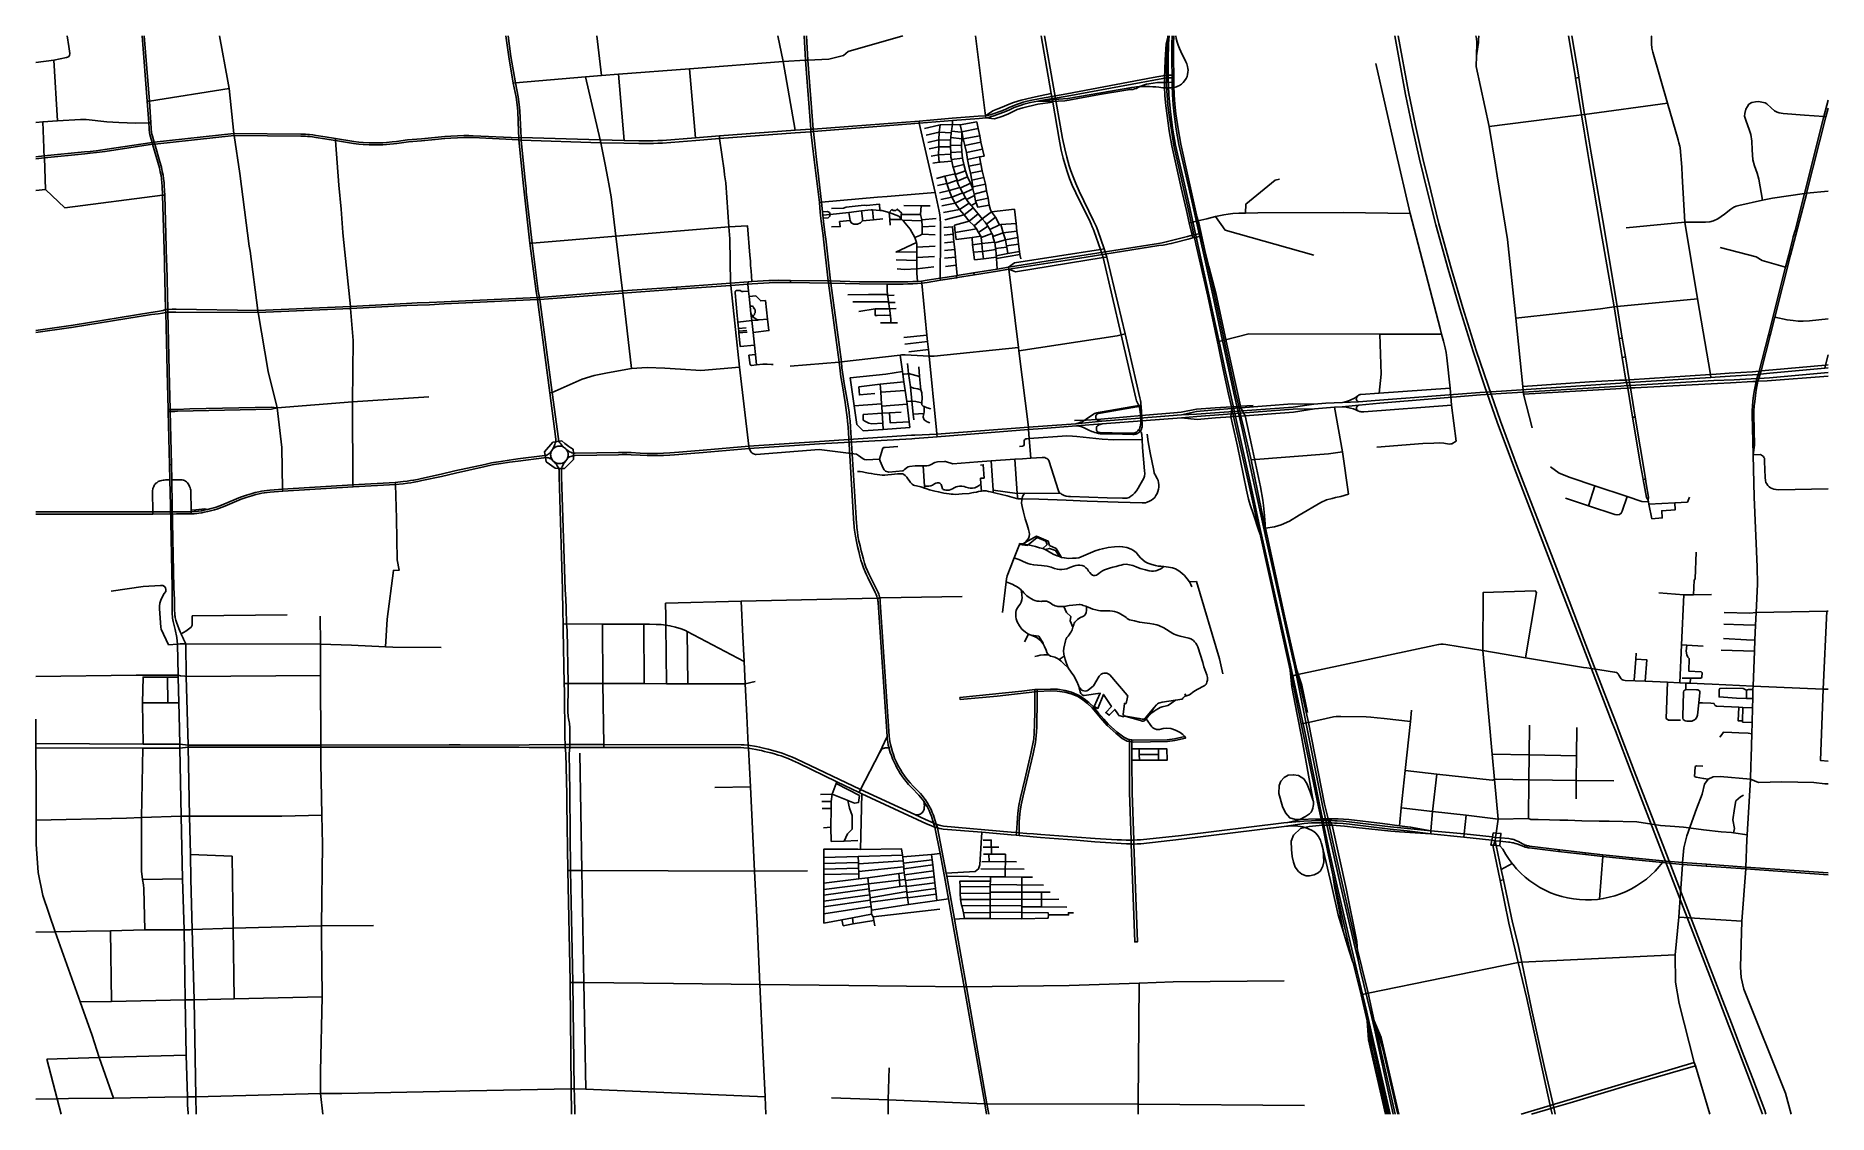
# Model space of a CAD drawing. Header units: inches. Extents: x 13425740 to 13433220, y 3664371 to 3668871.
import ezdxf

# ---------------------------------------------------------------- set-up
doc = ezdxf.new("R2010")
doc.units = ezdxf.units.IN
doc.header["$MEASUREMENT"] = 0

msp = doc.modelspace()

# ---------------------------------------------------------------- linework, layer by layer
for points in [[(13425870.9, 3668870.6), (13425877.8, 3668826.1), (13425881.3, 3668796.3), (13425879.9, 3668788.5), (13425875.7, 3668783.4), (13425867.5, 3668780.4), (13425815.3, 3668768.4), (13425829.9, 3668516.1), (13425768.1, 3668511.6)], [(13426183.6, 3668870.6), (13426204.8, 3668597.6), (13426210.4, 3668507.5), (13426211.9, 3668485.2), (13426212.4, 3668480.7), (13426212.8, 3668476.8), (13426213.6, 3668470.4), (13426214.4, 3668465.5), (13426215.9, 3668458.3), (13426218.2, 3668449.3), (13426224.7, 3668425.8), (13426225.8, 3668422), (13426227, 3668417.9), (13426248.9, 3668343), (13426255.2, 3668320), (13426258.9, 3668303.3), (13426262, 3668287.3), (13426263.8, 3668274.5), (13426265.8, 3668256.8), (13426267, 3668243.9), (13426268.8, 3668205.1), (13426276.3, 3667931.3)], [(13426285.4, 3667931.4), (13426277.4, 3668205.4), (13426275.6, 3668244.5), (13426274.4, 3668257.7), (13426272.3, 3668275.6), (13426270.5, 3668288.7), (13426267.3, 3668305), (13426263.5, 3668322.1), (13426257.1, 3668345.3), (13426235.8, 3668419), (13426234.6, 3668423.2), (13426233.5, 3668427), (13426226.5, 3668451.5), (13426224.3, 3668460.2), (13426222.8, 3668467.1), (13426222, 3668471.7), (13426221.3, 3668477.8), (13426220.9, 3668481.6), (13426220.5, 3668485.9), (13426218.9, 3668508), (13426213.3, 3668598.2), (13426192.2, 3668870.6)], [(13426630.4, 3667993.2), (13426590.7, 3668295.7), (13426567.1, 3668455.4), (13426566.4, 3668459.7), (13426566, 3668463.6), (13426545.8, 3668651.4), (13426541.2, 3668680.8), (13426505.6, 3668870.6)], [(13427701.1, 3668870.6), (13427713.1, 3668783), (13427731.9, 3668673.3), (13427743.5, 3668614.9), (13427748, 3668582.6), (13427750.4, 3668556.7), (13427754, 3668471), (13427755.2, 3668444.4), (13427755.6, 3668436.2)], [(13427764.8, 3668434.9), (13427764.4, 3668446.3), (13427763.3, 3668471.4), (13427759.7, 3668557.3), (13427757.3, 3668583.7), (13427752.8, 3668616.4), (13427741.3, 3668674.1), (13427741.1, 3668675), (13427722.3, 3668784.4), (13427710.5, 3668870.6)], [(13428080.7, 3668870.6), (13428100.5, 3668704.8)], [(13428835.9, 3668870.6), (13428858.7, 3668763.1), (13428908, 3668476.9)], [(13428946.2, 3668870.6), (13428951.6, 3668768.5), (13428973.5, 3668481.5), (13428974.3, 3668470.1)], [(13428984.5, 3668471.7), (13428983.7, 3668480.8), (13428960.7, 3668769.1), (13428955.4, 3668870.6)], [(13429357.4, 3668870.6), (13429130.4, 3668805.7), (13429110.4, 3668788.1), (13429049.2, 3668773.4), (13428960.7, 3668769.1)], [(13429704.5, 3668528.6), (13429703.3, 3668537.1), (13429661.5, 3668870.6)], [(13429935.5, 3668870.6), (13429977, 3668629.3), (13429983.2, 3668593.6), (13430009.7, 3668439.7), (13430018.7, 3668393.6), (13430027.1, 3668359.7), (13430037.5, 3668323.1), (13430043.3, 3668304.6), (13430053.4, 3668275.8), (13430065, 3668247.2), (13430079.3, 3668215.5), (13430139.7, 3668094), (13430144, 3668084.4), (13430148.3, 3668074.1), (13430152, 3668064.7), (13430155.8, 3668054.6), (13430182.3, 3667979.4), (13430193.5, 3667944.9), (13430269, 3667622.2), (13430330.8, 3667358.9), (13430333.6, 3667347.9), (13430334.9, 3667344.3), (13430336.2, 3667341.2), (13430342.2, 3667328.2)], [(13430351.6, 3667329.7), (13430351, 3667338.6), (13430350.5, 3667343.1), (13430349.9, 3667346.3), (13430349.4, 3667349.2), (13430347.2, 3667359.4), (13430285.3, 3667626.6), (13430208.6, 3667947.5), (13430198.1, 3667981.7), (13430171, 3668058.9), (13430164.1, 3668075.9), (13430153.7, 3668098.5), (13430093.7, 3668221.9), (13430079.9, 3668253.9), (13430069.3, 3668281.9), (13430059.2, 3668307.9), (13430052.5, 3668328.8), (13430042.5, 3668364.2), (13430034.1, 3668398.7), (13430024.8, 3668442.1), (13429949.2, 3668870.6)], [(13430456.4, 3668837.3), (13430452.9, 3668769.1), (13430449.6, 3668694.6), (13430449.4, 3668658.3), (13430450.8, 3668622), (13430454.9, 3668579), (13430461.1, 3668537.7), (13430469.9, 3668474.8), (13430481.1, 3668411.5), (13430519.7, 3668236.6)], [(13430465.7, 3668870.6), (13430456.4, 3668837.3)], [(13430463.9, 3668870.6), (13430461.8, 3668837.4), (13430458.4, 3668769.4), (13430458.1, 3668706.7), (13430458.1, 3668694.8), (13430458.4, 3668675.7), (13430458.7, 3668659.8), (13430460.5, 3668623.3), (13430464.4, 3668581.1), (13430469.6, 3668539.2), (13430478.8, 3668476.5), (13430488.2, 3668413.4), (13430549.5, 3668142.8), (13430561, 3668092.3), (13430572.8, 3668040.1), (13430575.1, 3668028.9), (13430581.1, 3668002.3), (13430630.4, 3667783.8), (13430670.6, 3667594), (13430674.6, 3667574), (13430694.4, 3667477.6), (13430717.2, 3667374.9), (13430729.1, 3667322.2), (13430730.7, 3667315.2), (13430737.8, 3667281.9), (13430751.9, 3667218.9), (13430798.5, 3667012.2), (13430842.7, 3666818), (13430844.5, 3666809.6)], [(13430469.5, 3668870.6), (13430467, 3668837.4), (13430465.4, 3668772.1), (13430465.5, 3668696.7), (13430466.6, 3668662.2), (13430468.2, 3668623.9), (13430471.7, 3668581), (13430476.1, 3668541.7), (13430484.9, 3668477.5), (13430496.1, 3668414.1), (13430526, 3668282), (13430549.9, 3668178.4), (13430636.6, 3667783.8), (13430682, 3667575.1), (13430702.2, 3667480.5), (13430725.3, 3667376.9), (13430759.8, 3667220.1), (13430806.6, 3667014), (13430851.2, 3666806.4), (13430861.8, 3666757), (13430968.7, 3666276.9), (13431037.5, 3665960.3), (13431098.4, 3665655.9)], [(13431109.5, 3665658.8), (13430991.9, 3666242.6), (13430984.2, 3666277.4), (13430871.8, 3666782.2), (13430865.8, 3666809.6), (13430820.3, 3667017.2), (13430774.9, 3667223.5), (13430739.4, 3667380), (13430716.9, 3667483.4), (13430696.6, 3667578.8), (13430651.6, 3667788.3), (13430564.2, 3668181.4), (13430540.5, 3668285.4), (13430510.3, 3668416.8), (13430498.8, 3668481), (13430490.2, 3668544.3), (13430486.6, 3668582.3), (13430483.4, 3668625.8), (13430482.4, 3668663.2), (13430481.4, 3668697.1), (13430480.5, 3668770.9), (13430480, 3668837.5), (13430482.1, 3668870.6)], [(13430871.2, 3666815.5), (13430870.5, 3666817.4), (13430828.1, 3667019.6), (13430812.1, 3667101.7), (13430782.3, 3667226), (13430769, 3667283.8), (13430761.1, 3667317.6), (13430759.6, 3667324.2), (13430746.8, 3667381.4), (13430724.6, 3667485.3), (13430703.5, 3667580.3), (13430699.3, 3667600.8), (13430659, 3667789.5), (13430609.4, 3668007.6), (13430603.1, 3668035.2), (13430600.5, 3668046.2), (13430588.9, 3668098.2), (13430577.7, 3668148.6), (13430547.2, 3668286.5), (13430518.5, 3668418.3), (13430507.2, 3668482), (13430497.6, 3668544.7), (13430492.6, 3668585.9), (13430490.3, 3668624.6), (13430488.7, 3668663.7), (13430488.6, 3668676.6), (13430488.4, 3668695), (13430488.2, 3668707), (13430487.3, 3668771), (13430487.5, 3668837.5), (13430489.1, 3668870.6)], [(13430547.2, 3668734.9), (13430545.9, 3668743), (13430542.7, 3668753.7), (13430539.4, 3668762.2), (13430517.8, 3668805.4), (13430512.1, 3668817.5), (13430506.6, 3668831.1), (13430502.6, 3668844), (13430499.1, 3668860), (13430497.2, 3668870.6)], [(13431410.5, 3668870.6), (13431455.7, 3668625.8)], [(13431468.4, 3668636.3), (13431424.9, 3668870.6)], [(13431749, 3668870.6), (13431751.5, 3668859.5)], [(13431751.5, 3668859.5), (13431753.2, 3668843.1), (13431752.6, 3668787.2)], [(13431752.6, 3668787.2), (13431759.7, 3668843.3), (13431760.3, 3668857.3), (13431761.2, 3668869.3), (13431761, 3668870.6)], [(13432136.2, 3668870.6), (13432164.6, 3668697.2), (13432165, 3668694.6), (13432189.9, 3668540.6), (13432216.6, 3668379.1)], [(13432230.9, 3668381.1), (13432203.5, 3668539), (13432203, 3668542.6), (13432178.9, 3668696.5), (13432178.5, 3668699), (13432149.4, 3668870.6)], [(13432483.2, 3668870.6), (13432482.9, 3668868.8), (13432482, 3668855.5), (13432482.5, 3668837.4), (13432484.4, 3668819.7), (13432487.9, 3668802.6), (13432549, 3668589.8), (13432594.1, 3668436.9)], [(13425815.3, 3668768.4), (13425739.5, 3668758.8)], [(13428960.7, 3668769.1), (13428951.6, 3668768.5), (13428858.7, 3668763.1), (13428468.1, 3668733.1), (13428171.3, 3668710.3), (13428100.5, 3668704.8), (13428033.9, 3668699.7), (13427741.3, 3668674.1), (13427731.9, 3668673.3)], [(13431831.4, 3668330.8), (13431804.7, 3668492.4), (13431750, 3668743.1), (13431752.6, 3668787.2)], [(13428033.9, 3668699.7), (13428095.3, 3668436.2)], [(13428171.3, 3668710.3), (13428194.2, 3668433.9)], [(13428468.1, 3668733.1), (13428492.5, 3668444.8)], [(13430402.8, 3668696.7), (13430042.3, 3668629.2), (13429932.3, 3668609.1), (13429889.1, 3668600.9), (13429870.5, 3668596.6), (13429860.1, 3668593.8), (13429848.6, 3668590.2), (13429831.8, 3668584.4)], [(13429921.9, 3668598.1), (13429933.9, 3668600.4), (13430044.2, 3668619.2), (13430405.2, 3668685.5)], [(13429933.9, 3668600.4), (13430046.2, 3668608.5), (13430313.3, 3668655.3), (13430324.1, 3668656.9), (13430332.5, 3668658), (13430344.3, 3668659.1), (13430357.8, 3668659.5), (13430369.7, 3668659.4), (13430387.5, 3668658.8), (13430400.9, 3668658), (13430413.9, 3668657.3), (13430426.3, 3668655.8), (13430443.1, 3668653.8), (13430452, 3668653.2), (13430460.4, 3668653), (13430468.2, 3668653.3), (13430476.1, 3668653.6), (13430487, 3668654.5), (13430495, 3668655.9), (13430500.5, 3668657.4), (13430506.2, 3668660.1), (13430512.4, 3668663.6), (13430520.6, 3668669.6), (13430527.5, 3668675.6), (13430533.6, 3668683), (13430540.3, 3668692.7), (13430544.2, 3668701.2), (13430546.5, 3668709.4), (13430547.7, 3668718.9), (13430548, 3668727.6), (13430547.2, 3668734.9)], [(13430488.2, 3668707), (13430458.1, 3668706.7), (13430402.8, 3668696.7)], [(13430405.2, 3668685.5), (13430458.1, 3668694.8), (13430488.4, 3668695)], [(13431331.6, 3668755.5), (13431412.4, 3668399.6), (13431475.2, 3668129.7), (13431599.8, 3667649.6), (13431606.3, 3667625.2), (13431614.1, 3667596.6)], [(13432165, 3668694.6), (13432178.9, 3668696.5)], [(13426204.8, 3668597.6), (13426213.3, 3668598.2), (13426545.8, 3668651.4)], [(13429977, 3668629.3), (13429931.3, 3668620.2), (13429899.6, 3668613.4), (13429852, 3668602.6), (13429820.2, 3668593), (13429794.9, 3668582.7), (13429779.3, 3668575.9), (13429753.7, 3668565.8), (13429733, 3668557.2), (13429703.3, 3668537.1)], [(13429921.9, 3668598.1), (13429964.8, 3668596.9), (13430006.8, 3668597.5), (13430033.3, 3668599.1), (13430051.2, 3668602), (13430178.1, 3668625.3), (13430288.6, 3668644.3)], [(13430288.6, 3668644.3), (13430296.2, 3668645.6), (13430301.7, 3668646.4), (13430306.9, 3668646.8), (13430313.1, 3668646.8), (13430317.7, 3668647.2), (13430324.8, 3668648.8), (13430332.6, 3668651.3), (13430338.8, 3668654.5), (13430358.7, 3668663.9), (13430366.5, 3668666.7), (13430375.2, 3668668.7), (13430385.2, 3668670.3), (13430421.2, 3668675.8), (13430430.2, 3668676), (13430437.8, 3668675.2), (13430458.4, 3668675.7), (13430488.6, 3668676.6)], [(13431455.7, 3668625.8), (13431483.9, 3668492.8), (13431514.6, 3668355.4), (13431547.5, 3668219), (13431582.3, 3668082), (13431633.4, 3667896.9), (13431682.3, 3667731.7), (13431738.1, 3667553.7), (13431785.4, 3667409.5), (13431838.9, 3667258.7)], [(13431852, 3667263.2), (13431800.1, 3667411.1), (13431750.2, 3667557.7), (13431694.9, 3667735.8), (13431646.6, 3667901), (13431595, 3668086.1), (13431560.9, 3668223.3), (13431528.3, 3668359), (13431497.3, 3668496.9), (13431468.4, 3668636.3)], [(13429703.3, 3668537.1), (13429672.8, 3668534.7), (13429564.2, 3668526.4), (13429425.4, 3668514.9), (13428983.7, 3668480.8)], [(13429831.8, 3668584.4), (13429818.5, 3668579), (13429802.1, 3668571.3), (13429787.3, 3668564.6), (13429771.5, 3668558.3), (13429734.9, 3668545.2), (13429722.3, 3668541.2), (13429716.3, 3668539.6), (13429703.3, 3668537.1)], [(13429704.5, 3668528.6), (13429740, 3668524.3), (13429771.6, 3668534.2), (13429796.6, 3668544.4), (13429823.9, 3668557.7), (13429835.2, 3668563), (13429858.7, 3668570.4), (13429921.2, 3668584.9), (13429962.4, 3668591), (13429983.2, 3668593.6)], [(13429704.5, 3668528.6), (13429711.8, 3668529.6), (13429717.6, 3668530.6), (13429723.9, 3668532.4), (13429737.1, 3668536.6), (13429774.6, 3668550.1), (13429790.7, 3668556.5), (13429805.8, 3668563.3), (13429822, 3668571), (13429834.9, 3668576.2)], [(13429834.9, 3668576.2), (13429851.3, 3668581.9), (13429862.5, 3668585.4), (13429874.2, 3668588.5), (13429891, 3668592.3), (13429921.9, 3668598.1)], [(13431804.7, 3668492.4), (13432144.6, 3668535.5)], [(13432144.6, 3668535.5), (13432169.7, 3668538)], [(13432169.7, 3668538), (13432189.9, 3668540.6), (13432203, 3668542.6), (13432549, 3668589.8)], [(13433202.1, 3668533.4), (13433120.5, 3668539.1), (13433031.3, 3668547.2), (13433015.1, 3668549.6), (13433006.3, 3668552.6), (13432995.5, 3668557.7), (13432982, 3668570.2), (13432963.1, 3668587.4), (13432956.7, 3668590.8), (13432942.8, 3668594.2), (13432928.7, 3668596.5), (13432916.2, 3668594.8), (13432901.6, 3668591.8), (13432889.1, 3668585.4), (13432882.4, 3668576.3), (13432876.3, 3668564.1), (13432871.2, 3668547.2), (13432870.5, 3668535.1), (13432877.3, 3668514.1), (13432890.1, 3668479.7), (13432897.2, 3668459.4), (13432901.6, 3668431.3), (13432902.6, 3668395.2), (13432905.3, 3668352.6), (13432912.1, 3668328.3), (13432923.2, 3668297.2), (13432930, 3668272.6), (13432945.4, 3668184.9)], [(13433219.5, 3668602.6), (13433202.1, 3668533.4), (13433121.1, 3668212.6), (13433081.3, 3668058.5), (13433074.3, 3668031.4), (13433072.5, 3668024.7), (13433055, 3667956.7), (13433041.6, 3667905.1), (13432970, 3667622.5), (13432931.7, 3667471.6), (13432927.6, 3667457.3)], [(13432930, 3667441.1), (13432935.8, 3667458.3), (13432940.7, 3667472.7), (13432978.1, 3667620.6), (13432997.3, 3667696), (13433062.9, 3667954.7), (13433129.1, 3668210.5), (13433129.8, 3668213.4), (13433210.4, 3668532.8), (13433219.5, 3668569.1)], [(13433210.4, 3668532.8), (13433202.1, 3668533.4)], [(13425739.5, 3668509), (13425768.1, 3668511.6), (13425772.4, 3668403)], [(13427244.1, 3668430.3), (13427226.4, 3668427.7), (13427202.5, 3668425.4), (13427187.1, 3668424.4), (13427169.1, 3668423.7), (13427152, 3668423.6), (13427131.1, 3668424), (13427106.2, 3668425.3), (13427087.8, 3668427), (13427066.8, 3668429.5), (13426989.8, 3668442.3), (13426946.5, 3668449.2), (13426909, 3668455.1), (13426894.9, 3668457), (13426882, 3668458.4), (13426874.2, 3668459.1), (13426865.2, 3668459.7), (13426855.8, 3668460.2), (13426845.1, 3668460.5), (13426566, 3668463.6), (13426233.5, 3668427), (13426224.7, 3668425.8), (13426027.3, 3668396), (13425991.6, 3668391.3), (13425966, 3668388.6), (13425943, 3668386.2), (13425774.1, 3668370.2), (13425739.5, 3668365.5)], [(13425829.9, 3668516.1), (13425926.2, 3668521.9)], [(13425926.2, 3668521.9), (13425949.9, 3668521.4)], [(13425949.9, 3668521.4), (13426035.6, 3668511.9), (13426085.5, 3668508.9), (13426155.1, 3668506.5), (13426210.4, 3668507.5), (13426218.9, 3668508)], [(13428983.7, 3668480.8), (13428973.5, 3668481.5), (13428908, 3668476.9), (13428592.1, 3668453), (13428492.5, 3668444.8), (13428354.7, 3668434.3), (13428335.1, 3668433.6), (13428316.3, 3668433), (13428303, 3668432.8), (13428277.7, 3668432.6), (13428255.7, 3668432.8), (13428194.2, 3668433.9), (13428095.3, 3668436.2)], [(13428096.8, 3668424.8), (13428194, 3668422.5), (13428255.5, 3668421.4), (13428277.7, 3668421.2), (13428303.1, 3668421.4), (13428316.6, 3668421.6), (13428335.5, 3668422.2), (13428355.4, 3668422.9), (13428493.4, 3668433.5), (13428593, 3668441.6), (13428908.8, 3668465.5), (13428974.3, 3668470.1), (13428984.5, 3668471.7)], [(13428974.3, 3668470.1), (13428988.3, 3668353.3)], [(13428984.5, 3668471.7), (13429426, 3668506.5), (13429564.5, 3668517.4), (13429675.8, 3668526.2), (13429704.5, 3668528.6)], [(13428997.9, 3668354.4), (13428984.5, 3668471.7)], [(13429425.4, 3668514.9), (13429426, 3668506.5), (13429492.5, 3668216.4), (13429501, 3668178.4), (13429509.1, 3668138.5), (13429511.7, 3668124), (13429513.5, 3668110.3), (13429514.3, 3668102.7), (13429514.9, 3668093.6), (13429515.4, 3668082.4), (13429515.4, 3668070.9), (13429515.2, 3668028.9), (13429513.2, 3667858.8), (13429514.4, 3667850.5)], [(13429448, 3668483.7), (13429507.8, 3668498.4), (13429513.5, 3668498.6)], [(13429454.8, 3668455.6), (13429509.9, 3668468.3), (13429560.1, 3668465.5)], [(13429513.5, 3668498.6), (13429509.9, 3668468.3), (13429508.3, 3668436.1), (13429508.3, 3668406.9), (13429507.3, 3668374.7), (13429509.2, 3668342.8)], [(13429513.5, 3668498.6), (13429564.5, 3668500), (13429597.7, 3668499.5)], [(13429751.2, 3667897.2), (13429748.7, 3667941.3), (13429748.3, 3667947.5), (13429747.9, 3667953.2), (13429747.5, 3667959.9), (13429745.4, 3667978.9), (13429744.9, 3667983.5), (13429743.3, 3667998.9), (13429741.3, 3668006.5), (13429740.3, 3668010.2), (13429734.1, 3668033.7), (13429732.9, 3668038.4), (13429729.1, 3668046.4), (13429721.6, 3668062.4), (13429719.9, 3668065.9), (13429712.1, 3668077), (13429706.8, 3668084.5), (13429701.2, 3668092.4), (13429688.9, 3668107.1), (13429672.1, 3668127.3), (13429651.2, 3668152.9), (13429646.6, 3668158.4), (13429643.4, 3668162.4), (13429635.3, 3668172.3), (13429625.3, 3668184.4), (13429623.5, 3668187.7), (13429619.5, 3668194.8), (13429609.7, 3668212.3), (13429607.9, 3668215.6), (13429605.5, 3668219.8), (13429597.6, 3668235.4), (13429596.2, 3668238.2), (13429589.4, 3668251.5), (13429585.2, 3668264.3), (13429584, 3668267.7), (13429577.5, 3668287.4), (13429576.3, 3668291.8), (13429575.6, 3668294.5), (13429568.2, 3668323.1), (13429567.1, 3668327.4), (13429562.4, 3668348), (13429561.1, 3668354.1), (13429558.7, 3668364.3), (13429558, 3668376.3), (13429557.6, 3668383.1), (13429556.2, 3668407.5), (13429556.4, 3668413.6), (13429557.3, 3668435.5), (13429557.7, 3668445.9), (13429560.1, 3668465.5), (13429561, 3668472.8), (13429562.4, 3668484.4), (13429564.5, 3668500), (13429564.5, 3668517.4)], [(13429561, 3668472.8), (13429601.9, 3668469.3), (13429603.9, 3668469.8), (13429672.9, 3668484.4)], [(13429597.7, 3668499.5), (13429666.7, 3668511.8)], [(13429718.8, 3668164.3), (13429670.7, 3668156.2), (13429663.4, 3668173.9), (13429661.6, 3668181.9), (13429656.4, 3668204), (13429655, 3668210.1), (13429649.9, 3668232.4), (13429640.3, 3668256), (13429627.8, 3668282.8), (13429619, 3668306.7), (13429611.8, 3668333.6), (13429606.3, 3668360.2), (13429603.5, 3668387.2), (13429603.2, 3668413.7), (13429604.7, 3668440.6), (13429603.9, 3668469.8), (13429597.7, 3668499.5)], [(13429603.9, 3668469.8), (13429610.3, 3668440.7), (13429616.1, 3668412.8), (13429623.1, 3668384.2), (13429628.1, 3668355.1), (13429633.3, 3668327), (13429640.3, 3668297.1), (13429646, 3668268.2), (13429649.4, 3668240.7), (13429649.9, 3668232.4)], [(13429666.7, 3668511.8), (13429672.9, 3668484.4), (13429679.1, 3668453.2), (13429683.9, 3668427.3), (13429690.9, 3668398.3), (13429696.7, 3668368.8), (13429678.3, 3668365.6), (13429683.2, 3668336.1), (13429688.9, 3668307.5), (13429696.4, 3668280), (13429702.5, 3668251.7), (13429707.1, 3668223.3), (13429713.3, 3668192.9), (13429718.8, 3668164.3)], [(13425739.5, 3668357.2), (13425775.1, 3668362.1), (13425943.8, 3668378), (13425966.8, 3668380.4), (13425992.5, 3668383.1), (13426028.5, 3668387.9), (13426227, 3668417.9), (13426235.8, 3668419), (13426567.1, 3668455.4), (13426844.9, 3668452.3), (13426855.5, 3668452), (13426864.8, 3668451.5), (13426873.6, 3668450.9), (13426881.2, 3668450.2), (13426894, 3668448.9), (13426907.8, 3668447), (13426945.2, 3668441.1), (13426988.5, 3668434.2), (13426989.5, 3668434), (13427065.7, 3668421.4), (13427086.9, 3668418.8), (13427105.6, 3668417.2), (13427130.8, 3668415.8), (13427152, 3668415.4), (13427169.3, 3668415.5), (13427187.5, 3668416.2), (13427203.1, 3668417.2), (13427246, 3668421.6)], [(13425773.3, 3668389.7), (13425774.1, 3668370.2), (13425775.1, 3668362.1), (13425779.4, 3668229.1), (13425739.5, 3668225.2)], [(13425772.4, 3668403), (13425773.3, 3668389.7)], [(13427020.6, 3668049.9), (13427013.4, 3668147.2), (13427004.5, 3668246.9), (13426989.5, 3668434), (13426989.8, 3668442.3)], [(13427291.2, 3668436.2), (13427244.1, 3668430.3)], [(13427246, 3668421.6), (13427294.2, 3668427.6)], [(13427755.2, 3668444.4), (13427564.2, 3668454), (13427547.1, 3668454.3), (13427526.1, 3668454.3), (13427498.9, 3668453.4), (13427471.1, 3668452.2), (13427445.8, 3668450.2), (13427404.7, 3668446.7), (13427348.8, 3668441.1), (13427291.2, 3668436.2)], [(13427294.2, 3668427.6), (13427349.7, 3668433), (13427405.5, 3668438.5), (13427446.5, 3668442.1), (13427471.6, 3668444), (13427499.2, 3668445.2), (13427526.2, 3668446.1), (13427547, 3668446.1), (13427563.9, 3668445.8), (13427755.6, 3668436.2), (13427764.8, 3668434.9)], [(13428095.3, 3668436.2), (13427764.4, 3668446.3), (13427755.2, 3668444.4)], [(13427755.6, 3668436.2), (13427774.3, 3668244.3)], [(13427784.7, 3668243.8), (13427780, 3668280.7), (13427764.8, 3668434.9)], [(13427764.8, 3668434.9), (13428096.8, 3668424.8)], [(13428095.3, 3668436.2), (13428096.8, 3668424.8)], [(13428096.8, 3668424.8), (13428116.1, 3668333.6), (13428126.6, 3668275.7)], [(13428592.1, 3668453), (13428593, 3668441.6), (13428611.8, 3668308.2)], [(13429461.5, 3668424.9), (13429508.3, 3668436.1), (13429557.3, 3668435.5)], [(13429467.8, 3668398.4), (13429508.3, 3668406.9), (13429556.2, 3668407.5)], [(13429556.4, 3668413.6), (13429603.2, 3668413.7)], [(13429557.6, 3668383.1), (13429603.5, 3668387.2)], [(13429557.7, 3668445.9), (13429604.7, 3668440.6), (13429607.6, 3668440.2), (13429610.3, 3668440.7), (13429679.1, 3668453.2)], [(13429616.1, 3668412.8), (13429683.9, 3668427.3)], [(13429623.1, 3668384.2), (13429690.9, 3668398.3)], [(13432594.1, 3668436.9), (13432597.1, 3668424.8), (13432600.7, 3668410.1)], [(13432600.7, 3668410.1), (13432601.6, 3668403.3), (13432608.6, 3668323.2), (13432610.7, 3668286.7), (13432622, 3668092.4), (13432674.1, 3667772.6)], [(13428611.8, 3668308.2), (13428613.9, 3668291.2)], [(13428988.3, 3668353.3), (13428993.3, 3668308.3)], [(13428993.3, 3668308.3), (13429009.5, 3668175.6), (13429013.5, 3668135.3), (13429014.8, 3668121.9), (13429016.1, 3668108.3), (13429017.3, 3668096.7), (13429025, 3668037.4), (13429026.9, 3668022.4), (13429046.4, 3667848), (13429047.7, 3667838.7)], [(13429002.8, 3668309.3), (13428997.9, 3668354.4)], [(13429056.9, 3667838.6), (13429055.6, 3667847.7), (13429036.1, 3668023.5), (13429034.4, 3668038.1), (13429026.7, 3668096.1), (13429025.3, 3668109.3), (13429024, 3668122.8), (13429022.7, 3668136.2), (13429018.7, 3668176.6), (13429002.8, 3668309.3)], [(13429475.6, 3668368.2), (13429507.3, 3668374.7), (13429558, 3668376.3)], [(13429483.4, 3668339.7), (13429509.2, 3668342.8)], [(13429509.2, 3668342.8), (13429513, 3668343), (13429562.4, 3668348)], [(13429561.1, 3668354.1), (13429606.3, 3668360.2)], [(13429568.2, 3668323.1), (13429611.8, 3668333.6)], [(13429628.1, 3668355.1), (13429678.3, 3668365.6)], [(13429633.3, 3668327), (13429683.2, 3668336.1)], [(13429640.3, 3668297.1), (13429688.9, 3668307.5)], [(13431838.4, 3668286.6), (13431831.4, 3668330.8)], [(13432216.6, 3668379.1), (13432221.1, 3668354.8)], [(13432221.1, 3668354.8), (13432271.4, 3668058.2), (13432325.9, 3667739.1), (13432347.5, 3667607.2), (13432360.5, 3667527.9), (13432375.8, 3667434.3), (13432377.7, 3667423.3), (13432381.3, 3667410.8)], [(13432235.2, 3668356.9), (13432230.9, 3668381.1)], [(13432391.2, 3667424.2), (13432389.4, 3667435.2), (13432373.3, 3667531.4), (13432360.3, 3667609.6), (13432338.4, 3667740.4), (13432286, 3668059.6), (13432235.2, 3668356.9)], [(13427774.3, 3668244.3), (13427775.5, 3668231.9)], [(13427785.3, 3668234.4), (13427784.7, 3668243.8)], [(13427946.3, 3667151.7), (13427939.7, 3667157.1), (13427934.3, 3667162.4), (13427930, 3667167.6), (13427926.6, 3667172.4), (13427924.1, 3667176.8), (13427923.3, 3667178.6), (13427922.4, 3667180.6), (13427921.2, 3667183.8), (13427920.6, 3667186.3), (13427920.2, 3667187.8), (13427920.2, 3667188.4), (13427893.8, 3667381.9), (13427842.4, 3667770.6), (13427841.7, 3667779.3), (13427836.4, 3667805.2), (13427810.6, 3668005.9), (13427785.7, 3668219.3), (13427785.3, 3668234.4)], [(13428126.6, 3668275.7), (13428130.5, 3668253.3)], [(13428130.5, 3668253.3), (13428140.6, 3668198.1), (13428159.9, 3668034.4), (13428188.3, 3667806), (13428189, 3667797.2), (13428224.8, 3667482.6)], [(13428613.9, 3668291.2), (13428618.7, 3668257.6), (13428631.9, 3668073), (13428635.9, 3668023.9), (13428638.9, 3667837.9), (13428639.5, 3667829.1), (13428676.7, 3667487.8), (13428715.8, 3667157.7), (13428716.5, 3667148.3)], [(13429498.4, 3668275.2), (13429533.1, 3668284.8)], [(13429503.1, 3668246.1), (13429540.8, 3668253.8), (13429545.8, 3668254.6), (13429584, 3668267.7)], [(13429511.4, 3668215.9), (13429551.5, 3668225.1), (13429556.7, 3668226), (13429596.2, 3668238.2)], [(13429533.1, 3668284.8), (13429575.6, 3668294.5)], [(13429694.7, 3667940.4), (13429690.9, 3667970.2), (13429687.5, 3668004.3), (13429684.6, 3668029.5), (13429683, 3668034.7), (13429674.2, 3668050.3), (13429664.8, 3668065.4), (13429655.4, 3668077.9), (13429635.2, 3668097.6), (13429613.3, 3668123.1), (13429594.1, 3668146), (13429576.9, 3668172.5), (13429562.4, 3668198), (13429551.5, 3668225.1), (13429540.8, 3668253.8), (13429533.1, 3668284.8)], [(13429576.3, 3668291.8), (13429619, 3668306.7)], [(13429585.2, 3668264.3), (13429627.8, 3668282.8)], [(13429597.6, 3668235.4), (13429640.3, 3668256)], [(13429646, 3668268.2), (13429696.4, 3668280)], [(13429649.4, 3668240.7), (13429702.5, 3668251.7)], [(13430519.7, 3668236.6), (13430541.3, 3668141.3), (13430552.9, 3668090.3), (13430565.9, 3668038.6), (13430568.4, 3668027.3)], [(13430930, 3668272.1), (13430912.1, 3668268.5), (13430789.6, 3668168.8), (13430787.3, 3668130.7)], [(13431984.5, 3667234.8), (13431948.2, 3667375.9), (13431945.4, 3667407.7), (13431915.5, 3667692.5), (13431881.1, 3668020.1), (13431838.4, 3668286.6)], [(13426277.4, 3668205.4), (13426268.8, 3668205.1), (13425861, 3668153), (13425779.4, 3668229.1)], [(13427775.5, 3668231.9), (13427801.2, 3668005.2), (13427827.1, 3667803.6), (13427832.3, 3667778.5), (13427832.8, 3667769.8), (13427884.4, 3667380.8), (13427909.3, 3667187.3), (13427909.4, 3667185.3), (13427909.4, 3667182.9), (13427909.1, 3667179.7), (13427908.6, 3667176.5), (13427908.5, 3667175.6), (13427907.3, 3667170.7), (13427905.6, 3667165), (13427903, 3667158.6), (13427899.6, 3667151.5), (13427895.2, 3667143.8)], [(13429009.5, 3668175.6), (13429018.7, 3668176.6), (13429251.9, 3668196.8)], [(13429059.8, 3668149.5), (13429109.7, 3668151.8), (13429121.4, 3668155.7), (13429196.2, 3668164), (13429206.1, 3668162.2), (13429259.9, 3668168.2), (13429262.5, 3668142.4)], [(13429251.9, 3668196.8), (13429291.8, 3668199.6)], [(13429291.8, 3668199.6), (13429492.5, 3668216.4)], [(13429361.6, 3668162.9), (13429434.1, 3668161.5), (13429472, 3668160.8)], [(13429434.1, 3668161.5), (13429431.4, 3668125)], [(13429516.1, 3668187.3), (13429562.4, 3668198), (13429607.9, 3668215.6)], [(13429521.3, 3668161.3), (13429576.9, 3668172.5), (13429619.5, 3668194.8)], [(13429528.1, 3668132.8), (13429594.1, 3668146), (13429635.3, 3668172.3)], [(13429609.7, 3668212.3), (13429649.9, 3668232.4)], [(13429623.5, 3668187.7), (13429656.4, 3668204)], [(13429643.4, 3668162.4), (13429663.4, 3668173.9)], [(13429655, 3668210.1), (13429707.1, 3668223.3)], [(13429661.6, 3668181.9), (13429713.3, 3668192.9)], [(13429718.8, 3668164.3), (13429723.6, 3668144), (13429728.2, 3668135.7), (13429744.3, 3668113.6), (13429760.7, 3668082.1), (13429767.4, 3668082.6), (13429776.8, 3668048.6), (13429785.9, 3668019), (13429790.6, 3667994.3), (13429791.6, 3667988.5), (13429795.8, 3667961.6)], [(13430709.6, 3667583.3), (13430665, 3667791.2), (13430635.4, 3667907.8), (13430618.4, 3667975), (13430592.7, 3668090), (13430564.2, 3668181.4)], [(13432847.2, 3668162.4), (13432836.3, 3668159.4), (13432826.3, 3668155.4), (13432813.1, 3668147.3), (13432786.7, 3668126.6)], [(13432847.2, 3668162.4), (13432945.4, 3668184.9), (13432987.8, 3668192.7), (13433121.1, 3668212.6), (13433129.8, 3668213.4), (13433219.5, 3668222.3)], [(13429022.7, 3668136.2), (13429043.9, 3668138), (13429051.2, 3668132.8), (13429055.1, 3668125.4), (13429053.3, 3668117.8), (13429046.8, 3668111.3), (13429025.3, 3668109.3)], [(13429024, 3668122.8), (13429055.1, 3668125.4), (13429133, 3668134), (13429185.3, 3668139.8), (13429226.2, 3668144.3), (13429231.3, 3668144.1), (13429262.5, 3668142.4), (13429270.4, 3668142)], [(13429137.5, 3668100.1), (13429094.1, 3668095.4), (13429096.7, 3668074.6), (13429059.5, 3668073.6)], [(13429185.3, 3668139.8), (13429189.7, 3668108.7), (13429188.9, 3668098), (13429181.1, 3668090.7), (13429168.1, 3668084.2), (13429153.6, 3668084.8), (13429142.9, 3668090.7), (13429137.5, 3668100.1), (13429133, 3668134)], [(13429273.7, 3668106.6), (13429236, 3668102.4), (13429188.9, 3668098)], [(13429231.3, 3668144.1), (13429236, 3668102.4)], [(13429270.4, 3668142), (13429301.5, 3668133.6)], [(13429351, 3668106.7), (13429351.5, 3668125.6), (13429351.8, 3668132.6), (13429344.9, 3668138.1), (13429334.6, 3668147.7), (13429328.4, 3668142.2), (13429318.2, 3668142.2), (13429311.3, 3668145.6), (13429301.5, 3668133.6)], [(13429301.5, 3668133.6), (13429340.9, 3668118.1), (13429351, 3668106.7), (13429353.2, 3668104.2), (13429356.4, 3668100.8), (13429360, 3668096.6), (13429388.7, 3668064.3), (13429407.5, 3668029.4), (13429414.5, 3668008.7), (13429416.1, 3668002.2), (13429416.1, 3667988.5), (13429416.1, 3667968.8), (13429416.1, 3667944.9), (13429416.2, 3667933), (13429416.5, 3667898), (13429416.6, 3667880), (13429418.7, 3667845.8)], [(13429301.5, 3668133.6), (13429303.5, 3668104.3), (13429305.1, 3668080.6)], [(13429353.2, 3668104.2), (13429303.5, 3668104.3)], [(13429351.5, 3668125.6), (13429431.4, 3668125)], [(13429356.4, 3668100.8), (13429434.6, 3668098), (13429437.4, 3668102.9), (13429497.4, 3668108.9)], [(13429431.4, 3668125), (13429437.4, 3668102.9), (13429438.5, 3668073.4), (13429439.2, 3668055.4), (13429438.6, 3668043.5), (13429428.5, 3668037.2), (13429407.5, 3668029.4)], [(13429533.8, 3668103.1), (13429613.3, 3668123.1), (13429651.2, 3668152.9)], [(13429572.8, 3668081), (13429635.2, 3668097.6), (13429672.1, 3668127.3)], [(13429655.4, 3668077.9), (13429688.9, 3668107.1)], [(13429688.9, 3668107.1), (13429728.2, 3668135.7)], [(13429706.8, 3668084.5), (13429744.3, 3668113.6)], [(13429728.2, 3668135.7), (13429823.3, 3668146.6)], [(13429767.4, 3668082.6), (13429830.6, 3668087.3)], [(13429823.3, 3668146.6), (13429830.6, 3668087.3), (13429833.7, 3668056.1), (13429838.4, 3668028.6), (13429841, 3668001), (13429845.2, 3667970.4), (13429846.7, 3667958.4), (13429850.6, 3667940.5)], [(13431475.2, 3668129.7), (13431196.1, 3668133.8), (13430839, 3668131.4), (13430787.3, 3668130.7), (13430759.5, 3668130.1), (13430734.6, 3668129.1), (13430716.3, 3668127), (13430697.2, 3668123.6), (13430663, 3668116.6), (13430626, 3668107.2), (13430601.4, 3668101.3), (13430588.9, 3668098.2), (13430561, 3668092.3), (13430552.9, 3668090.3)], [(13430663, 3668116.6), (13430703.1, 3668060.1), (13431072.7, 3667955)], [(13432786.7, 3668126.6), (13432759.1, 3668106.4), (13432741.8, 3668098), (13432726.3, 3668095), (13432707.2, 3668092.4), (13432622, 3668092.4), (13432376.3, 3668068.8)], [(13427022.1, 3668035.3), (13427020.6, 3668049.9)], [(13427063.3, 3666988.8), (13427062.8, 3666997.5), (13427061.3, 3667343.8), (13427063.7, 3667599.4), (13427053.4, 3667732.6), (13427053, 3667737.2), (13427052.6, 3667741.3), (13427022.1, 3668035.3)], [(13428631.9, 3668073), (13428159.9, 3668034.4), (13427810.6, 3668005.9), (13427801.2, 3668005.2)], [(13428719.7, 3667955.3), (13428709.9, 3668077.2), (13428631.9, 3668073)], [(13429414.5, 3668008.7), (13429328.8, 3667968.3)], [(13429438.5, 3668073.4), (13429492.9, 3668075.7)], [(13429438.6, 3668043.5), (13429493.2, 3668040.2)], [(13429585.2, 3667870.2), (13429581, 3667912.9), (13429577.5, 3667946.4), (13429574.4, 3667978.7), (13429571.4, 3668010.6), (13429568.3, 3668043.5), (13429565.5, 3668074), (13429529.4, 3668070.5)], [(13429568.3, 3668043.5), (13429530.5, 3668039.3)], [(13429571.4, 3668010.6), (13429531.5, 3668006.4)], [(13429657.5, 3667935.4), (13429652.3, 3667967.7), (13429648.7, 3667998.9), (13429646.6, 3668029.5), (13429580, 3668020.8), (13429576.9, 3668049.8), (13429572.8, 3668081)], [(13429576.9, 3668049.8), (13429664.8, 3668065.4)], [(13429646.6, 3668029.5), (13429683, 3668034.7)], [(13429648.7, 3667998.9), (13429687.5, 3668004.3), (13429740.3, 3668010.2)], [(13429674.2, 3668050.3), (13429712.1, 3668077)], [(13429684.6, 3668029.5), (13429729.1, 3668046.4)], [(13429721.6, 3668062.4), (13429760.7, 3668082.1)], [(13429734.1, 3668033.7), (13429776.8, 3668048.6)], [(13429741.3, 3668006.5), (13429785.9, 3668019)], [(13429776.8, 3668048.6), (13429833.7, 3668056.1)], [(13429785.9, 3668019), (13429838.4, 3668028.6)], [(13430600.5, 3668046.2), (13430572.8, 3668040.1), (13430565.9, 3668038.6), (13430545.7, 3668033.3), (13430484.5, 3668017.3), (13430456.9, 3668010.6), (13430440.2, 3668007), (13430424.6, 3668003.7)], [(13430426.1, 3667995), (13430444.8, 3667997.6), (13430458.3, 3667999.9), (13430469.3, 3668002), (13430478.4, 3668004), (13430488.3, 3668006.4), (13430548.2, 3668022), (13430568.4, 3668027.3), (13430575.1, 3668028.9), (13430603.1, 3668035.2)], [(13426633.4, 3667972), (13426630.4, 3667993.2)], [(13426747.2, 3667318.7), (13426709, 3667470.4), (13426666.8, 3667715.4), (13426666, 3667720), (13426665.4, 3667724.2), (13426633.4, 3667972)], [(13428721.7, 3667930.4), (13428719.7, 3667955.3)], [(13429416.1, 3667968.8), (13429328.8, 3667968.3)], [(13429416.2, 3667933), (13429330.5, 3667935.7)], [(13429416.1, 3667988.5), (13429492.4, 3667992.7)], [(13429489.6, 3667950.1), (13429416.1, 3667944.9)], [(13429577.5, 3667946.4), (13429531.2, 3667943.3)], [(13429574.4, 3667978.7), (13429531.5, 3667974.9)], [(13429652.3, 3667967.7), (13429690.9, 3667970.2), (13429745.4, 3667978.9)], [(13429657.5, 3667935.4), (13429694.7, 3667940.4)], [(13429694.7, 3667940.4), (13429748.3, 3667947.5)], [(13429744.9, 3667983.5), (13429791.6, 3667988.5)], [(13429747.9, 3667953.2), (13429795.8, 3667961.6)], [(13429748.7, 3667941.3), (13429846.7, 3667958.4)], [(13429790.6, 3667994.3), (13429841, 3668001)], [(13429795.8, 3667961.6), (13429845.2, 3667970.4)], [(13430198.1, 3667981.7), (13430182.3, 3667979.4), (13429823.4, 3667923.5), (13429798.4, 3667904.9)], [(13430051.8, 3667945), (13429798.4, 3667904.9)], [(13429799.8, 3667896.3), (13429828.5, 3667886), (13430193.5, 3667944.9), (13430208.6, 3667947.5)], [(13429799.8, 3667896.3), (13430053.2, 3667936.4)], [(13430424.6, 3668003.7), (13430051.8, 3667945)], [(13430053.2, 3667936.4), (13430426.1, 3667995)], [(13433041.6, 3667905.1), (13432944.2, 3667933.5), (13432919.1, 3667949), (13432769.3, 3667986.7)], [(13433055, 3667956.7), (13433062.9, 3667954.7)], [(13426276.3, 3667931.3), (13426276.9, 3667913.7)], [(13426276.9, 3667913.7), (13426281, 3667727.9), (13426281.7, 3667716.2), (13426287.6, 3667470.7), (13426291.4, 3667311.2), (13426291.6, 3667302.7), (13426296.8, 3667080.8), (13426298.3, 3667017.4), (13426300.9, 3666909.3)], [(13426286.1, 3667914.7), (13426285.4, 3667931.4)], [(13426308.5, 3666909.5), (13426306.8, 3667017.6), (13426305.4, 3667081.4), (13426300.4, 3667302.9), (13426300.2, 3667311.3), (13426296.3, 3667470.8), (13426290.8, 3667717.4), (13426290.3, 3667728.5), (13426286.1, 3667914.7)], [(13428722.8, 3667912.6), (13428721.7, 3667930.4)], [(13428725.4, 3667889.6), (13428722.8, 3667912.6)], [(13428728.2, 3667844.8), (13428725.4, 3667889.6)], [(13429486.9, 3667906.2), (13429416.5, 3667898), (13429364.8, 3667895.9), (13429333.9, 3667898)], [(13429798.4, 3667904.9), (13429751.2, 3667897.2), (13429652.5, 3667881.2), (13429585.2, 3667870.2), (13429580.7, 3667869.5), (13429513.2, 3667858.8), (13429458.8, 3667850.5), (13429435.5, 3667847.4), (13429418.7, 3667845.8), (13429399.6, 3667844.8), (13429378.6, 3667844.2), (13429359.5, 3667843.6), (13429345.3, 3667843.6)], [(13429345.3, 3667834.8), (13429359.7, 3667834.9), (13429378.8, 3667835.4), (13429399.9, 3667836), (13429419.3, 3667837), (13429436.5, 3667838.6), (13429460, 3667841.8), (13429514.4, 3667850.5), (13429582.1, 3667860.8), (13429586.6, 3667861.5), (13429657.6, 3667873.1), (13429752.6, 3667888.6), (13429799.8, 3667896.3)], [(13429581, 3667912.9), (13429535.3, 3667908.3)], [(13429582.1, 3667860.8), (13429580.7, 3667869.5)], [(13429657.6, 3667873.1), (13429652.5, 3667881.2)], [(13429798.4, 3667904.9), (13429799.8, 3667896.3)], [(13429799.8, 3667896.3), (13429840.4, 3667569.3), (13429842.3, 3667556.3), (13429882.3, 3667236.9)], [(13428799, 3667849.1), (13428728.2, 3667844.8), (13428712.6, 3667843.6), (13428638.9, 3667837.9), (13428413.5, 3667821.9), (13428188.3, 3667806), (13427841.7, 3667779.3), (13427832.3, 3667778.5)], [(13427832.8, 3667769.8), (13427842.4, 3667770.6), (13428189, 3667797.2), (13428414.2, 3667813.2), (13428639.5, 3667829.1), (13428710.9, 3667834.6), (13428728.8, 3667836), (13428800.6, 3667840.4)], [(13428414.2, 3667813.2), (13428413.5, 3667821.9)], [(13428714.1, 3667804.9), (13428691.5, 3667803), (13428684.9, 3667803.7), (13428682.6, 3667805), (13428678.6, 3667807.3), (13428674.5, 3667808), (13428664.1, 3667807.3), (13428660.2, 3667805.9), (13428658.2, 3667803.5), (13428658, 3667798.7), (13428667, 3667704.1), (13428669.3, 3667676.4), (13428670.4, 3667663.4), (13428671.9, 3667648.8), (13428672.9, 3667637.8), (13428673.7, 3667630.5), (13428679.2, 3667574), (13428738.3, 3667579.3)], [(13428716.4, 3667783.5), (13428744.5, 3667785.5), (13428758.3, 3667772), (13428765.1, 3667764.6), (13428784.3, 3667765.5), (13428793.2, 3667688.4), (13428758.3, 3667685.1), (13428752.3, 3667684.5), (13428727.3, 3667682), (13428669.3, 3667676.4)], [(13428712.6, 3667843.6), (13428710.9, 3667834.6), (13428714.1, 3667804.9), (13428716.4, 3667783.5), (13428720.8, 3667742.7), (13428724.1, 3667711.3), (13428727.3, 3667682), (13428732.6, 3667632.5), (13428738.3, 3667579.3), (13428742.4, 3667541), (13428747.1, 3667497.4)], [(13428809.9, 3667849.4), (13428799, 3667849.1)], [(13428800.6, 3667840.4), (13428812.9, 3667840.9)], [(13429055.6, 3667847.7), (13429046.4, 3667848), (13428888.7, 3667850.1), (13428887.1, 3667850.1), (13428839.6, 3667850.3), (13428809.9, 3667849.4)], [(13428812.9, 3667840.9), (13428839.7, 3667841.5), (13428887.1, 3667841.5), (13428888.8, 3667841.4), (13429047.7, 3667838.7), (13429056.9, 3667838.6)], [(13428888.8, 3667841.4), (13428888.7, 3667850.1)], [(13429047.7, 3667838.7), (13429092.4, 3667509.4), (13429094.8, 3667484.5), (13429099.5, 3667447.9), (13429104.3, 3667417.7), (13429117.6, 3667341.1), (13429123.2, 3667299.3), (13429125.7, 3667279.4), (13429127.6, 3667262.7), (13429129.2, 3667237.3)], [(13429292.1, 3667843.6), (13429177.4, 3667844.2), (13429055.6, 3667847.7)], [(13429139.9, 3667237.9), (13429137.7, 3667263.3), (13429135.7, 3667280.6), (13429133.2, 3667300.5), (13429127.4, 3667342.7), (13429113.4, 3667419.3), (13429108.6, 3667448.9), (13429103.9, 3667485.2), (13429101.7, 3667510.2), (13429056.9, 3667838.6)], [(13429056.9, 3667838.6), (13429177.3, 3667835.4), (13429292.1, 3667834.8)], [(13429294, 3667791.3), (13429280.8, 3667791.3), (13429215, 3667791), (13429128.6, 3667790.4)], [(13429345.3, 3667843.6), (13429292.1, 3667843.6)], [(13429292.1, 3667834.8), (13429292.6, 3667806.2), (13429294, 3667791.3), (13429294.5, 3667786.7), (13429294.7, 3667784)], [(13429292.1, 3667834.8), (13429345.3, 3667834.8)], [(13429294.5, 3667786.7), (13429321.8, 3667787.7)], [(13429294.7, 3667784), (13429297.9, 3667760.6), (13429298.4, 3667757.3), (13429298.9, 3667754), (13429302.8, 3667732), (13429303.4, 3667729), (13429305.4, 3667708.3), (13429305.8, 3667703.2), (13429307.3, 3667685.5), (13429308.3, 3667672.4), (13429335.9, 3667672.7)], [(13429435.5, 3667847.4), (13429436.5, 3667838.6), (13429458.3, 3667621.5), (13429461, 3667594.4), (13429464.3, 3667561.4), (13429467.2, 3667534.4), (13429497.4, 3667238.6)], [(13426308.7, 3667729.7), (13426290.3, 3667728.5), (13426281, 3667727.9), (13426270.7, 3667725), (13426247.2, 3667720.9), (13426219.3, 3667716.5), (13425895.7, 3667663.6), (13425886.1, 3667662.1), (13425739.6, 3667641.6)], [(13425739.6, 3667632.8), (13425887.4, 3667653.4), (13425897, 3667655), (13426221.6, 3667707.6), (13426249.5, 3667711.1), (13426268, 3667713.9), (13426281.7, 3667716.2), (13426290.8, 3667717.4), (13426308.9, 3667717)], [(13426325, 3667729.7), (13426308.7, 3667729.7)], [(13426308.9, 3667717), (13426324.4, 3667717)], [(13426324.4, 3667717), (13426666.8, 3667715.4), (13427053.4, 3667732.6), (13427287.5, 3667744.6), (13427332.1, 3667746.3)], [(13427330.8, 3667756), (13427287, 3667753.4), (13427052.6, 3667741.3), (13426665.4, 3667724.2), (13426325, 3667729.7)], [(13427381.2, 3667757.8), (13427330.8, 3667756)], [(13427332.1, 3667746.3), (13427381.9, 3667748.4)], [(13427832.3, 3667778.5), (13427443.8, 3667761.1), (13427381.2, 3667757.8)], [(13427381.9, 3667748.4), (13427444.3, 3667752.4), (13427832.8, 3667769.8)], [(13428720.8, 3667742.7), (13428728.7, 3667742.5), (13428733.1, 3667740.5), (13428734.3, 3667735.4), (13428737.8, 3667734.4), (13428738, 3667730.8), (13428741.3, 3667727.9), (13428741.7, 3667715.1), (13428739, 3667712.1), (13428738.2, 3667707.2), (13428734.7, 3667703.5), (13428732.1, 3667698.2)], [(13428724.1, 3667711.3), (13428728.7, 3667702.3), (13428732.1, 3667698.2), (13428737.6, 3667693.2), (13428744.3, 3667689.1), (13428750.6, 3667686.1), (13428758.3, 3667685.1)], [(13429149.4, 3667761.2), (13429297.9, 3667760.6)], [(13429173.8, 3667720.9), (13429241.9, 3667731.1)], [(13429302.8, 3667732), (13429275.7, 3667731.9), (13429247.8, 3667731.1), (13429241.9, 3667731.1), (13429242.6, 3667702.9)], [(13429298.4, 3667757.3), (13429326.1, 3667758)], [(13429302.8, 3667732), (13429329.5, 3667732.4)], [(13432269.7, 3667730.8), (13431915.5, 3667692.5)], [(13432307.6, 3667736.4), (13432269.7, 3667730.8)], [(13432674.1, 3667772.6), (13432338.4, 3667740.4), (13432325.9, 3667739.1), (13432307.6, 3667736.4)], [(13432674.1, 3667772.6), (13432728, 3667457.3), (13432730.1, 3667444.9)], [(13428671.9, 3667648.8), (13428704.7, 3667651.7)], [(13428672.9, 3667637.8), (13428707.3, 3667641.3)], [(13428793.2, 3667688.4), (13428799.1, 3667640.4), (13428732.6, 3667632.5)], [(13429305.8, 3667703.2), (13429281.6, 3667704.4), (13429250.7, 3667703.5), (13429242.6, 3667702.9)], [(13429308.3, 3667672.4), (13429264.7, 3667672.8)], [(13433219.6, 3667689.3), (13433142.1, 3667681.6), (13433116, 3667680.2), (13433094.4, 3667680.2), (13433073.1, 3667682.3), (13433048.5, 3667685.4), (13432997.3, 3667696)], [(13428673.7, 3667630.5), (13428708.8, 3667634.1)], [(13429361.6, 3667612.1), (13429458.3, 3667621.5)], [(13429366.3, 3667583.6), (13429461, 3667594.4)], [(13429840.4, 3667569.3), (13429489, 3667534.5), (13429467.2, 3667534.4), (13429368.1, 3667539.7)], [(13429382.6, 3667552.2), (13429464.3, 3667561.4)], [(13430285.3, 3667626.6), (13430269, 3667622.2), (13430252.6, 3667618.9), (13429842.3, 3667556.3)], [(13430670.6, 3667594), (13430699.3, 3667600.8), (13430801.6, 3667626.6), (13431348.6, 3667625.7), (13431606.3, 3667625.2)], [(13430768.7, 3667317.9), (13430767.2, 3667324.7), (13430709.6, 3667583.3)], [(13431348.6, 3667625.7), (13431354, 3667458.8), (13431346.1, 3667379.4)], [(13431614.1, 3667596.6), (13431621.8, 3667568), (13431625.2, 3667549.7), (13431627.3, 3667537.3), (13431628.6, 3667527.2), (13431641.7, 3667400.5)], [(13432347.5, 3667607.2), (13432360.3, 3667609.6)], [(13432970, 3667622.5), (13432978.1, 3667620.6)], [(13428676.7, 3667487.8), (13428515.3, 3667474.2), (13428430.5, 3667479.3), (13428364.4, 3667484), (13428290.5, 3667486.8), (13428224.8, 3667482.6), (13428124.9, 3667463.6), (13428069, 3667452.8), (13428020.2, 3667437.2), (13427893.8, 3667381.9), (13427884.4, 3667380.8)], [(13428715.4, 3667537.8), (13428742.4, 3667541)], [(13428715.4, 3667537.8), (13428720.1, 3667497.3)], [(13428720.1, 3667497.3), (13428725.6, 3667495.5), (13428747.1, 3667497.4), (13428774.2, 3667500.4), (13428791.4, 3667500.7), (13428809.7, 3667499.5), (13428817, 3667499.3)], [(13429351.7, 3667538.8), (13429347.2, 3667538.6), (13429101.7, 3667510.2), (13429092.4, 3667509.4), (13428888.3, 3667491.4)], [(13429347.2, 3667538.6), (13429356.2, 3667469.3)], [(13429368.1, 3667539.7), (13429351.7, 3667538.8)], [(13429377.1, 3667460.4), (13429382, 3667460.9), (13429376.8, 3667503.4)], [(13429424.5, 3667489.3), (13429427.6, 3667449.3), (13429433.1, 3667393.6), (13429437.1, 3667380.3), (13429438.7, 3667357.6), (13429436.5, 3667341.8), (13429436.5, 3667338.6), (13429436.5, 3667330.5)], [(13432360.5, 3667527.9), (13432373.3, 3667531.4)], [(13433219.6, 3667497.1), (13433208.7, 3667496.2), (13432988.5, 3667476.7), (13432940.7, 3667472.7), (13432931.7, 3667471.6), (13432904.4, 3667468.8), (13432806.3, 3667462.4)], [(13433205.2, 3667483.3), (13433208.7, 3667496.2), (13433219.6, 3667539)], [(13429387.3, 3667236.8), (13429275.9, 3667228.3), (13429192.7, 3667222), (13429166.2, 3667248.3), (13429154.6, 3667326), (13429137.4, 3667443.2), (13429286.9, 3667459), (13429356.2, 3667469.3)], [(13429174, 3667405.7), (13429263.9, 3667416.3)], [(13429263.9, 3667416.3), (13429362.7, 3667426.4)], [(13429275.9, 3667228.3), (13429274.2, 3667254.2), (13429271.6, 3667295.9), (13429269.7, 3667325.8), (13429269.2, 3667334.3), (13429266.3, 3667383.8), (13429263.9, 3667416.3)], [(13429356.2, 3667469.3), (13429357.9, 3667458.2), (13429362.7, 3667426.4), (13429367.6, 3667390.8), (13429374, 3667345.1), (13429375.6, 3667333.7), (13429384.5, 3667260.4), (13429387.3, 3667236.8)], [(13429356.2, 3667469.3), (13429357.9, 3667458.2), (13429363, 3667458.8)], [(13429363, 3667458.8), (13429377.1, 3667460.4)], [(13429382, 3667460.9), (13429389.6, 3667405.2), (13429395.7, 3667346.2), (13429400.8, 3667292.4), (13429403.4, 3667268.2)], [(13429382, 3667460.9), (13429427.6, 3667449.3)], [(13432353.6, 3667421.2), (13431856.1, 3667388.4), (13431765.6, 3667382.1), (13431347.1, 3667349.8)], [(13432326.5, 3667432.3), (13432223.4, 3667426.2), (13431945.4, 3667407.7)], [(13432348.7, 3667433.2), (13432326.5, 3667432.3)], [(13432355.1, 3667433.5), (13432348.7, 3667433.2)], [(13432391.2, 3667424.2), (13432377.7, 3667423.3), (13432353.6, 3667421.2)], [(13432353.8, 3667409.3), (13432381.3, 3667410.8)], [(13432752.8, 3667459.1), (13432728, 3667457.3), (13432389.4, 3667435.2), (13432375.8, 3667434.3), (13432355.1, 3667433.5)], [(13432381.3, 3667410.8), (13432393.1, 3667411.6), (13432743.2, 3667431.8)], [(13432381.3, 3667410.8), (13432383, 3667400.6), (13432403.5, 3667279.3), (13432438.5, 3667072.5)], [(13432748.5, 3667446.1), (13432730.1, 3667444.9), (13432391.2, 3667424.2)], [(13432393.1, 3667411.6), (13432391.2, 3667424.2)], [(13432460.7, 3667000.4), (13432457, 3667021.4), (13432455.3, 3667031.3), (13432414.6, 3667279.9), (13432394.8, 3667401.3), (13432393.1, 3667411.6)], [(13432413, 3667402.3), (13432758.5, 3667420)], [(13432743.2, 3667431.8), (13432827.8, 3667435.6)], [(13432810.5, 3667450.3), (13432748.5, 3667446.1)], [(13432806.3, 3667462.4), (13432752.8, 3667459.1)], [(13432758.5, 3667420), (13432811.6, 3667422)], [(13432927.6, 3667457.3), (13432810.5, 3667450.3)], [(13432811.6, 3667422), (13432904.9, 3667427.7), (13432918.6, 3667428.6), (13432926.6, 3667429), (13432964.9, 3667430.8), (13433219.6, 3667450.3)], [(13432827.8, 3667435.6), (13432921.9, 3667440.6)], [(13432921.9, 3667440.6), (13432918.6, 3667428.6), (13432912.3, 3667393.5), (13432908.4, 3667370), (13432905.7, 3667345.6), (13432903.8, 3667326.7), (13432902.3, 3667306.5), (13432902, 3667288.7), (13432906, 3667122.1)], [(13432906, 3667122.1), (13432912.6, 3667162.3), (13432909.6, 3667288.8), (13432909.9, 3667306.1), (13432911.3, 3667326), (13432913.3, 3667344.8), (13432915.9, 3667369), (13432919.8, 3667392.2), (13432926.6, 3667429), (13432930, 3667441.1)], [(13432921.9, 3667440.6), (13432930, 3667441.1), (13432975.2, 3667444), (13433219.6, 3667465.8)], [(13432921.9, 3667440.6), (13432927.6, 3667457.3)], [(13433219.6, 3667484.5), (13433205.2, 3667483.3), (13432976.8, 3667463), (13432935.8, 3667458.3), (13432927.6, 3667457.3)], [(13427379, 3667363.5), (13427061.3, 3667343.8), (13426747.2, 3667318.7)], [(13429174, 3667405.7), (13429176.4, 3667372.1), (13429240.9, 3667377.6)], [(13429266.3, 3667383.8), (13429367.6, 3667390.8)], [(13429374, 3667345.1), (13429377.6, 3667345.3)], [(13429377.6, 3667345.3), (13429389.8, 3667346)], [(13429389.6, 3667405.2), (13429402.3, 3667400.7), (13429420.5, 3667397.1), (13429433.1, 3667393.6)], [(13429389.8, 3667346), (13429395.7, 3667346.2)], [(13429395.7, 3667346.2), (13429411.6, 3667344.1), (13429430.3, 3667340.4), (13429436.5, 3667338.6)], [(13431072.9, 3667333.9), (13430982.1, 3667335.5), (13430768.7, 3667317.9), (13430761.1, 3667317.6), (13430730.7, 3667315.2)], [(13431123.5, 3667337.2), (13431072.9, 3667333.9)], [(13431192.1, 3667340.8), (13431123.5, 3667337.2)], [(13431192, 3667322.7), (13431260.8, 3667329.5), (13431348.9, 3667338.2)], [(13431256.3, 3667368), (13431251.7, 3667364.6), (13431248.4, 3667362.3), (13431245.2, 3667360.4), (13431240.5, 3667357.6), (13431228, 3667351.6), (13431221.5, 3667348.6), (13431213.9, 3667345.9), (13431203.7, 3667343), (13431192.1, 3667340.8)], [(13431347.1, 3667349.8), (13431260.2, 3667343.6), (13431192.1, 3667340.8)], [(13431260.2, 3667343.6), (13431257.2, 3667344.6), (13431255, 3667345.9), (13431252.5, 3667348.8), (13431251, 3667352.1), (13431250.4, 3667355.8), (13431250.9, 3667359.5), (13431252.3, 3667362.9), (13431256.3, 3667368)], [(13431256.3, 3667368), (13431259.9, 3667370.9), (13431263.5, 3667372.8), (13431266.4, 3667373.5), (13431269.6, 3667373.9), (13431346.1, 3667379.4), (13431641.7, 3667400.5)], [(13431348.9, 3667338.2), (13431768.7, 3667371.8), (13431854.8, 3667378.7), (13432353.8, 3667409.3)], [(13431641.7, 3667400.5), (13431648.1, 3667329)], [(13431948.2, 3667375.9), (13432333.6, 3667397)], [(13432333.6, 3667397), (13432354.4, 3667398.6)], [(13432354.4, 3667398.6), (13432383, 3667400.6), (13432394.8, 3667401.3), (13432413, 3667402.3)], [(13426319.6, 3667311.8), (13426300.2, 3667311.3), (13426291.4, 3667311.2)], [(13426291.6, 3667302.7), (13426300.4, 3667302.9), (13426319.7, 3667303.4)], [(13426331, 3667311.9), (13426319.6, 3667311.8)], [(13426319.7, 3667303.4), (13426331.3, 3667303.7)], [(13426747.2, 3667318.7), (13426722.8, 3667321.3), (13426381.8, 3667313.5), (13426331, 3667311.9)], [(13426331.3, 3667303.7), (13426722.4, 3667312.8), (13426747.2, 3667318.7)], [(13426747.2, 3667318.7), (13426765.7, 3667152.7), (13426769.5, 3666978.7), (13426770, 3666970)], [(13429154.6, 3667326), (13429269.2, 3667334.3)], [(13429192.2, 3667289.8), (13429271.6, 3667295.9)], [(13429192.2, 3667289.8), (13429192.9, 3667266.8), (13429202.2, 3667261), (13429216.6, 3667254.8), (13429228.9, 3667252), (13429274.2, 3667254.2)], [(13429269.7, 3667325.8), (13429375.6, 3667333.7)], [(13429271.6, 3667295.9), (13429301.6, 3667297.3), (13429351, 3667299.7)], [(13429301.6, 3667297.3), (13429304.7, 3667256.2), (13429384.5, 3667260.4)], [(13429400.8, 3667292.4), (13429445, 3667294.4)], [(13429436.5, 3667330.5), (13429442.1, 3667325.5), (13429447, 3667323.5), (13429459.5, 3667318.3), (13429474.5, 3667314)], [(13429447, 3667323.5), (13429447.5, 3667309.4), (13429446.2, 3667299.7), (13429445, 3667294.4), (13429443.9, 3667289.8), (13429442.6, 3667279.8), (13429446.4, 3667268.7), (13429459.3, 3667259.7), (13429470.2, 3667255.6)], [(13430188.4, 3667262.6), (13430079.5, 3667251), (13429941.6, 3667241.9), (13429882.3, 3667236.9)], [(13430184.7, 3667271.2), (13430166.2, 3667270.1), (13430122.6, 3667267.4), (13430117.2, 3667267.1), (13430074.8, 3667264.8)], [(13430351.6, 3667329.7), (13430342.2, 3667328.2), (13430317.8, 3667323.7), (13430181.7, 3667300.8), (13430173.2, 3667298.9), (13430167.5, 3667297.7), (13430162.9, 3667296.2), (13430158.4, 3667294), (13430154.1, 3667291.6), (13430122.6, 3667270.5), (13430117.2, 3667267.1), (13430112.5, 3667264.2), (13430105.7, 3667260.4), (13430099.8, 3667257.8), (13430093.2, 3667255.4), (13430079.5, 3667251)], [(13430188.4, 3667262.6), (13430180.7, 3667263.2), (13430176.7, 3667263.8), (13430174.3, 3667264.4), (13430172, 3667265.3), (13430170.8, 3667265.9), (13430169.3, 3667266.9), (13430167.6, 3667268.4), (13430166.2, 3667270.1), (13430164.8, 3667272.3), (13430164, 3667274.1), (13430163.6, 3667275.7), (13430163.2, 3667278.3), (13430163, 3667280.8), (13430163.2, 3667283.3), (13430163.8, 3667285.5), (13430164.9, 3667288), (13430166, 3667289.6), (13430167.6, 3667291.3), (13430168.9, 3667292.3), (13430170.6, 3667293.3), (13430173.2, 3667294.4), (13430176.4, 3667295.3), (13430182.4, 3667296.2), (13430318.4, 3667319.1), (13430343.7, 3667323.8), (13430351.9, 3667324.9)], [(13430370.3, 3667287), (13430184.7, 3667271.2)], [(13430520.6, 3667289.4), (13430188.4, 3667262.6)], [(13430189.6, 3667251.2), (13430520.3, 3667276.6)], [(13430342.2, 3667328.2), (13430343.7, 3667323.8), (13430345.3, 3667319.1), (13430346.3, 3667314.8), (13430347.2, 3667310.1), (13430347.8, 3667305.4), (13430350.5, 3667267.4), (13430350.8, 3667263.2), (13430350.8, 3667259.2), (13430350.8, 3667255.5), (13430350.5, 3667251.7), (13430350.1, 3667248.7), (13430349.6, 3667245.2), (13430348.8, 3667240.1), (13430347.5, 3667235.5), (13430345.4, 3667231.2), (13430341.5, 3667225.7)], [(13430349.2, 3667221.5), (13430351.6, 3667225.4), (13430353.6, 3667229.5), (13430354.6, 3667232.2), (13430355.5, 3667235.1), (13430356.1, 3667238.4), (13430356.6, 3667241.6), (13430356.8, 3667244.3), (13430356.6, 3667247.1), (13430351.9, 3667324.9), (13430351.6, 3667329.7)], [(13430489.4, 3667296.9), (13430370.3, 3667287)], [(13430583.6, 3667312.5), (13430519, 3667299.7), (13430489.4, 3667296.9)], [(13430520.3, 3667276.6), (13430584.2, 3667282.5)], [(13430520.3, 3667276.6), (13430586.9, 3667270.2), (13430663, 3667276.2)], [(13430662.4, 3667309.3), (13430582.8, 3667303), (13430520.6, 3667289.4)], [(13430583.6, 3667291.4), (13430520.6, 3667289.4)], [(13430820.3, 3667328.3), (13430767.2, 3667324.7), (13430759.6, 3667324.2), (13430729.1, 3667322.2), (13430661.1, 3667317.7), (13430583.6, 3667312.5)], [(13430986.7, 3667321.6), (13430583.6, 3667291.4)], [(13430584.2, 3667282.5), (13430986.7, 3667312.3)], [(13430730.7, 3667315.2), (13430662.4, 3667309.3)], [(13430663, 3667276.2), (13430727.2, 3667281), (13430737.8, 3667281.9)], [(13430730.7, 3667315.2), (13430727.2, 3667281), (13430754.1, 3667158.1)], [(13430737.8, 3667281.9), (13430769, 3667283.8), (13430786.8, 3667285.1), (13430988.8, 3667300.4), (13431075.6, 3667313.6)], [(13430812.6, 3667163.2), (13430786.8, 3667285.1), (13430768.7, 3667317.9)], [(13431072.9, 3667333.9), (13430986.7, 3667321.6)], [(13430986.7, 3667312.3), (13431075.6, 3667313.6)], [(13431075.6, 3667313.6), (13431126.7, 3667318.1)], [(13431126.7, 3667318.1), (13431159.2, 3667320.4), (13431192, 3667322.7)], [(13431159.2, 3667320.4), (13431192.7, 3667135.1), (13431218.1, 3666958.1)], [(13431192, 3667322.7), (13431208.6, 3667320.5), (13431225.6, 3667317.1), (13431238.7, 3667313.4), (13431248.6, 3667309.8), (13431257.3, 3667306.1)], [(13431257.3, 3667306.1), (13431254.9, 3667308), (13431253.1, 3667310.3), (13431251.9, 3667313), (13431251.3, 3667315.9), (13431251.4, 3667318.9), (13431252.1, 3667321.8), (13431253.5, 3667324.4), (13431255.5, 3667326.7), (13431257.9, 3667328.4), (13431260.8, 3667329.5)], [(13431257.3, 3667306.1), (13431263.2, 3667303.2), (13431266.4, 3667302.3), (13431270.2, 3667301.8), (13431274.6, 3667301.7), (13431281.4, 3667302), (13431648.1, 3667329)], [(13431648.1, 3667329), (13431666.9, 3667179.6), (13431648.4, 3667168.5), (13431644.8, 3667167.4), (13431638.5, 3667166.8), (13431615.5, 3667170.3), (13431597, 3667171.5), (13431574.6, 3667171.2), (13431527.7, 3667169.4), (13431335.5, 3667153.6)], [(13432201.3, 3666347.1), (13432138.4, 3666512.3), (13432064.4, 3666704.2), (13431986.5, 3666905.7), (13431923.1, 3667070.9), (13431852, 3667263.2)], [(13432403.5, 3667279.3), (13432414.6, 3667279.9)], [(13429394.4, 3667203.9), (13429009.9, 3667177.1), (13428715.8, 3667157.7), (13428524.4, 3667141.7), (13428472.9, 3667137), (13428422.6, 3667132.8), (13428404.7, 3667131.3), (13428385.3, 3667130.1), (13428359.3, 3667129.1), (13428334.1, 3667128.2), (13428318.7, 3667128), (13428290.8, 3667128.3), (13428261.4, 3667129.5), (13428223.9, 3667131.5), (13428206, 3667132.2), (13428196.2, 3667132.4), (13428186.7, 3667132.2), (13428171.4, 3667131.9), (13427990.1, 3667128.7), (13427989.5, 3667128.7), (13427987.7, 3667128.7), (13427985, 3667129), (13427983.2, 3667129.3), (13427981.4, 3667129.7), (13427977.1, 3667130.8), (13427972.3, 3667132.5), (13427967, 3667135.1), (13427961.4, 3667138.5), (13427955.7, 3667143), (13427949.9, 3667148.7)], [(13427955.4, 3667102.3), (13427958.8, 3667106.9), (13427962.9, 3667110.5), (13427967.4, 3667113.3), (13427972, 3667115.5), (13427976.7, 3667117), (13427981, 3667118.1), (13427983.6, 3667118.5), (13427984.8, 3667118.7), (13427987.8, 3667119.1), (13427989.8, 3667119.2), (13427990.5, 3667119.2), (13428171.6, 3667122.5), (13428186.9, 3667122.9), (13428196.2, 3667123), (13428205.7, 3667122.9), (13428223.5, 3667122.1), (13428261, 3667120.2), (13428290.5, 3667119), (13428318.7, 3667118.7), (13428334.3, 3667118.8), (13428359.6, 3667119.7), (13428385.8, 3667120.8), (13428405.3, 3667122), (13428423.4, 3667123.5), (13428473.7, 3667127.6), (13428525.2, 3667132.4), (13428716.5, 3667148.3), (13429010.5, 3667167.7), (13429396, 3667189.5)], [(13429129.2, 3667237.3), (13429152.5, 3666857.8), (13429154, 3666834.3), (13429154.5, 3666826.7), (13429155.3, 3666818.3), (13429156.4, 3666808.3), (13429157.7, 3666799), (13429160.1, 3666782.5), (13429164.4, 3666759.9), (13429168.6, 3666739.8), (13429173.7, 3666718.3), (13429178.7, 3666698.8), (13429183.2, 3666683.1), (13429188.2, 3666666.6), (13429194.1, 3666650.2), (13429200.4, 3666633.9), (13429205.7, 3666621.2), (13429211.1, 3666610.6)], [(13429221.6, 3666614.5), (13429216.1, 3666625), (13429210.3, 3666637.9), (13429204.1, 3666653.9), (13429198.4, 3666670), (13429193.5, 3666686.1), (13429189.1, 3666701.6), (13429184, 3666720.8), (13429179.1, 3666742.1), (13429174.9, 3666762), (13429170.7, 3666784.2), (13429168.2, 3666800.5), (13429167, 3666809.6), (13429166.1, 3666819.4), (13429165.4, 3666827), (13429164.8, 3666835.5), (13429163.4, 3666859.2), (13429139.9, 3667237.9)], [(13429408, 3667204.7), (13429394.4, 3667203.9)], [(13429396, 3667189.5), (13429408.5, 3667190.3)], [(13429882.3, 3667236.9), (13429499.9, 3667208.9), (13429408, 3667204.7)], [(13429408.5, 3667190.3), (13429500.8, 3667197.1), (13429883, 3667227.5)], [(13429423.2, 3667076.1), (13429442.1, 3667075.5), (13429458.7, 3667076.2), (13429465.7, 3667077.4), (13429473.4, 3667080.8), (13429491.7, 3667089.4), (13429497, 3667092.1), (13429502.7, 3667093.3), (13429531.6, 3667094.5), (13429536.4, 3667094.5), (13429540.5, 3667093), (13429562.9, 3667086.3), (13429566.5, 3667085.1), (13429670.3, 3667092.8), (13429726.3, 3667096.6), (13429825.3, 3667103.4), (13429856.9, 3667105.6), (13429892.5, 3667108.1), (13429939.7, 3667111.3), (13429945, 3667111.6), (13429950, 3667110.4), (13429954.4, 3667108.7), (13429959.4, 3667106.5), (13429963.5, 3667103.4), (13429967.1, 3667099.1), (13430007.6, 3666972.2), (13430009.6, 3666967), (13430013.7, 3666962.2), (13430016.6, 3666960.3), (13430020.4, 3666957.9), (13430025, 3666954.9), (13430031.2, 3666951.9), (13430039.6, 3666949.4), (13430048.8, 3666947.9), (13430057.9, 3666948), (13430210.3, 3666943.2), (13430274.3, 3666940.8), (13430284.6, 3666940.6), (13430293.1, 3666941.5), (13430301.9, 3666943.9), (13430310, 3666949), (13430317.5, 3666954.9), (13430324.8, 3666962.3), (13430333, 3666971.8), (13430339.8, 3666983.6), (13430347.5, 3666995.7), (13430363.1, 3667024.3), (13430366.3, 3667032.7), (13430367.2, 3667044), (13430366.9, 3667055.1), (13430358.4, 3667152.7), (13430356.5, 3667185.6), (13430355.4, 3667206.5), (13430354.6, 3667210.9), (13430353.4, 3667215.1), (13430351.6, 3667218.7), (13430349.2, 3667221.5), (13430341.5, 3667225.7)], [(13429433.1, 3666988), (13429448.4, 3666982.8), (13429453.8, 3666981.3), (13429469.3, 3666976.4), (13429491.9, 3666970.6), (13429506.3, 3666967), (13429517.3, 3666964.7), (13429529.2, 3666962.5), (13429551.3, 3666959.2), (13429559.2, 3666958.2), (13429568.3, 3666957.3), (13429578.7, 3666956.7), (13429591.3, 3666958.1), (13429605.5, 3666959.4), (13429634.3, 3666961.3), (13429645.3, 3666963), (13429653.2, 3666964.2), (13429665.2, 3666966.4), (13429674.3, 3666968.4), (13429683.3, 3666970.7), (13429685.9, 3666970.9), (13429693.7, 3666971.3), (13429705.2, 3666971.3), (13429714.8, 3666969.5), (13429723.7, 3666967.6), (13429735, 3666964.8), (13429745.8, 3666962.1), (13429792.8, 3666950.3), (13429831.7, 3666940), (13429837.2, 3666938.6), (13429844.2, 3666938.1), (13429852, 3666937.9), (13429925.4, 3666936.4), (13430039.9, 3666933.1), (13430127.2, 3666929.2), (13430256.4, 3666924.3), (13430357.2, 3666921.5), (13430364.3, 3666921.5), (13430370.3, 3666922.3), (13430378.2, 3666924.5), (13430387.3, 3666928.3), (13430396.1, 3666933.5), (13430402.1, 3666938.1), (13430409, 3666944.4), (13430414.2, 3666952.8), (13430418.7, 3666960.7), (13430422.4, 3666968.7), (13430424.8, 3666978.3), (13430426.4, 3666987.5), (13430426.1, 3666996.8), (13430425.4, 3667006), (13430423, 3667015.1), (13430419.4, 3667023.1), (13430415.7, 3667030.2), (13430411.9, 3667037.7), (13430408.5, 3667042.9), (13430407.2, 3667047.4), (13430405.2, 3667056.8), (13430390.3, 3667130.1), (13430381.2, 3667176.7), (13430377, 3667208.2)], [(13429497.4, 3667238.6), (13429498.6, 3667225.7)], [(13429498.6, 3667225.7), (13429499.9, 3667208.9), (13429500.8, 3667197.1)], [(13430356.5, 3667185.6), (13430239.1, 3667185.3), (13430189.2, 3667186.8), (13430084.1, 3667198.4), (13430065.3, 3667200.2), (13430042.6, 3667200.8), (13429885.5, 3667190), (13429875.2, 3667189.4), (13429871.4, 3667188.4), (13429867.2, 3667186), (13429864.8, 3667181.8), (13429864.5, 3667178.5), (13429864.5, 3667169), (13429864.1, 3667164.4), (13429861.4, 3667160), (13429857.3, 3667157.9), (13429845.4, 3667157.1)], [(13429882.3, 3667236.9), (13429883, 3667227.5)], [(13429883, 3667227.5), (13429941.7, 3667232.2), (13430082.6, 3667242.8), (13430189.6, 3667251.2)], [(13429883, 3667227.5), (13429885.5, 3667190), (13429892.5, 3667108.1)], [(13430082.6, 3667242.8), (13430092.6, 3667241.9), (13430098.7, 3667240.8), (13430101.6, 3667240.2), (13430104.7, 3667239.2), (13430107.9, 3667238), (13430111.3, 3667236.3), (13430123.1, 3667230.4), (13430134.3, 3667225.4), (13430147.2, 3667219.9), (13430152.6, 3667217.5), (13430159.1, 3667215.1), (13430165.8, 3667213.2), (13430170.9, 3667212), (13430175.1, 3667211.2), (13430178.8, 3667210.7), (13430183.1, 3667210.2), (13430188.4, 3667209.8), (13430196.9, 3667209.4), (13430231.1, 3667209.1), (13430317.1, 3667207.4), (13430321.6, 3667207.4), (13430326.1, 3667207.7), (13430328.1, 3667207.9), (13430330.1, 3667208.3), (13430332.8, 3667209.1), (13430334.8, 3667209.9), (13430338.8, 3667211.9), (13430342.7, 3667214.9), (13430346.6, 3667218.4), (13430349.2, 3667221.5)], [(13430341.5, 3667225.7), (13430338.7, 3667222.4), (13430335.6, 3667219.4), (13430332.5, 3667216.9), (13430329.3, 3667215.1), (13430326.2, 3667213.8), (13430323.3, 3667212.9), (13430320.8, 3667212.4), (13430318.8, 3667212.1), (13430317.1, 3667212), (13430231.2, 3667213.8), (13430197, 3667214.1), (13430188.3, 3667214.3), (13430181.7, 3667214.7), (13430179.3, 3667214.9), (13430177.1, 3667215.3), (13430175, 3667215.7), (13430172.8, 3667216.7), (13430170.7, 3667218), (13430169, 3667219.5), (13430167.9, 3667221), (13430167, 3667222.7), (13430166.2, 3667225.4), (13430165.6, 3667228.3), (13430165.5, 3667230.1), (13430165.5, 3667232.5), (13430165.8, 3667234.6), (13430166.4, 3667236.9), (13430167.6, 3667239.7), (13430168.7, 3667241.2), (13430170.3, 3667243), (13430172.2, 3667244.7), (13430174.1, 3667245.9), (13430176.1, 3667247), (13430178.3, 3667248.1), (13430181.6, 3667249.2), (13430189.6, 3667251.2)], [(13431838.9, 3667258.7), (13431910.5, 3667065.2), (13431973.3, 3666901.6), (13432051.5, 3666699.2), (13432124.9, 3666506.9), (13432188.8, 3666341.8)], [(13427892.7, 3667140), (13427889.5, 3667134.8), (13427885.9, 3667130.5), (13427882.1, 3667127.1), (13427878.3, 3667124.5), (13427874.5, 3667122.6), (13427871.1, 3667121.2), (13427868.2, 3667120.3), (13427865.3, 3667119.7), (13427863.9, 3667119.5), (13427751.6, 3667104.7), (13427714.7, 3667100.1), (13427680.2, 3667094.8), (13427660, 3667091.7), (13427650.5, 3667090.1), (13427641.5, 3667088.3), (13427612.7, 3667081.5), (13427487.9, 3667054.6)], [(13427490.6, 3667045.5), (13427614.7, 3667073), (13427643.3, 3667079.7), (13427652.1, 3667081.5), (13427661.4, 3667083), (13427681.6, 3667086.1), (13427715.9, 3667091.4), (13427752.8, 3667096), (13427860.1, 3667110.1), (13427865.1, 3667110.7), (13427865.7, 3667110.8), (13427866.7, 3667110.9), (13427869.6, 3667110.9), (13427872.7, 3667110.7), (13427876.4, 3667110.1), (13427880.4, 3667109), (13427884.7, 3667107.4), (13427889.2, 3667105), (13427893.5, 3667101.7), (13427897.7, 3667097.5)], [(13427897.1, 3667174.9), (13427862.6, 3667135.2)], [(13427862.6, 3667135.2), (13427865.3, 3667119.7), (13427866.7, 3667110.9), (13427869.7, 3667093.3)], [(13427895.2, 3667143.8), (13427892.7, 3667140), (13427890.8, 3667135.9), (13427889.3, 3667131.6), (13427888.5, 3667127.2), (13427888.1, 3667122.6), (13427888.3, 3667118.2), (13427889.1, 3667113.9), (13427890.4, 3667109.4), (13427892.4, 3667105.1), (13427894.8, 3667101.1), (13427897.7, 3667097.5), (13427901.1, 3667094.2)], [(13427946.3, 3667151.7), (13427942.3, 3667154.3), (13427938, 3667156.3), (13427933.5, 3667157.7), (13427928.9, 3667158.5), (13427924.2, 3667158.8), (13427918.6, 3667158.3), (13427913.2, 3667156.9), (13427909, 3667155.2), (13427905, 3667153), (13427901.4, 3667150.4), (13427898.1, 3667147.3), (13427895.2, 3667143.8)], [(13427934.1, 3667180.1), (13427923.3, 3667178.6), (13427908.6, 3667176.5), (13427897.1, 3667174.9)], [(13427982.7, 3667146), (13427972.4, 3667150.7), (13427963.8, 3667156.3), (13427947.2, 3667168.8), (13427934.1, 3667180.1)], [(13427949.9, 3667148.7), (13427946.3, 3667151.7)], [(13427951.9, 3667097.7), (13427955.4, 3667102.3), (13427958.2, 3667107.5), (13427960.1, 3667113), (13427961.1, 3667118.7), (13427961.3, 3667123.4), (13427960.8, 3667128.1), (13427959.7, 3667132.8), (13427958.1, 3667137.2), (13427955.9, 3667141.4), (13427953.1, 3667145.2), (13427949.9, 3667148.7)], [(13427984.1, 3667102.6), (13427983.6, 3667118.5), (13427983.2, 3667129.3), (13427982.7, 3667146)], [(13428716.5, 3667148.3), (13428724.8, 3667133.8), (13428728.1, 3667129.9), (13428732.3, 3667127.2), (13428738.4, 3667124.8), (13428742.7, 3667124), (13428746.3, 3667123.8), (13429008.9, 3667144.1), (13429120, 3667131.1), (13429164.3, 3667124.7), (13429173.4, 3667119.5), (13429192.2, 3667105.8), (13429198, 3667102.4), (13429204.9, 3667101), (13429260.6, 3667104.4), (13429263.2, 3667095), (13429275.2, 3667066.1), (13429279.8, 3667058.8), (13429285.8, 3667054.3), (13429295, 3667050.9), (13429299.3, 3667050.4), (13429357.6, 3667055.2), (13429361.2, 3667056.9), (13429365, 3667060.3), (13429376.8, 3667070.4), (13429380.4, 3667072.3), (13429386.2, 3667073.1), (13429409, 3667075.7)], [(13429260.6, 3667104.4), (13429272.5, 3667146.1), (13429274.2, 3667150.2), (13429278.8, 3667152.6), (13429284.1, 3667153.3), (13429337.3, 3667156.4)], [(13430754.1, 3667158.1), (13430792.8, 3666974.3), (13430801.1, 3666936.4), (13430807.4, 3666913.6), (13430820.9, 3666872.9), (13430843.2, 3666804.7)], [(13430812.1, 3667101.7), (13431134.8, 3667126.2), (13431192.7, 3667135.1)], [(13430869.8, 3666833.5), (13430865.9, 3666882.2), (13430863.7, 3666910), (13430860.7, 3666933.1), (13430850.6, 3666988.2), (13430812.6, 3667163.2)], [(13432906, 3667122.1), (13432937.4, 3667123.8), (13432946, 3667118.2), (13432949.4, 3667114.7), (13432951.8, 3667111.2), (13432953.3, 3667107.8), (13432954.1, 3667103.9), (13432954.5, 3667099.7), (13432954.4, 3667094.4), (13432956.5, 3667027), (13432957.7, 3667015.1), (13432960.2, 3667007.2), (13432963.2, 3667001), (13432967.7, 3666994.5), (13432973.8, 3666988.4), (13432979, 3666984.8), (13432985.3, 3666981.3), (13432993.3, 3666978.8), (13433002.6, 3666976.9), (13433012, 3666976), (13433219.6, 3666980.8)], [(13432906, 3667122.1), (13432911.3, 3666945.2)], [(13426305.4, 3667081.4), (13426296.8, 3667080.8)], [(13427431.3, 3667040.9), (13427348.6, 3667022.9), (13427332.3, 3667019.4), (13427316.1, 3667016.3), (13427303.7, 3667014.3), (13427289.7, 3667012.3), (13427272.1, 3667010.2), (13427239.7, 3667007.3), (13427062.8, 3666997.5), (13426769.5, 3666978.7), (13426733.9, 3666976.6), (13426716.3, 3666975.3), (13426703.3, 3666973.8), (13426692.1, 3666972.2), (13426681, 3666970.4), (13426670.2, 3666968.3), (13426655.2, 3666964.8), (13426637.9, 3666959.9), (13426618.4, 3666953.5), (13426594, 3666945), (13426524.5, 3666915.9), (13426513.9, 3666912), (13426503.3, 3666908), (13426492, 3666904.3), (13426482.2, 3666901.2), (13426471.4, 3666898.3), (13426455.9, 3666894.3), (13426440.9, 3666890.8), (13426431.1, 3666888.9), (13426418.7, 3666886.9), (13426410, 3666885.8), (13426399.7, 3666885.1), (13426387.2, 3666884.7)], [(13427487.9, 3667054.6), (13427431.3, 3667040.9)], [(13427433.2, 3667032.3), (13427490.6, 3667045.5)], [(13427869.7, 3667093.3), (13427906.9, 3667065.8)], [(13427901.1, 3667094.2), (13427904.9, 3667091.5), (13427909, 3667089.2), (13427913.3, 3667087.4), (13427917.8, 3667086.3), (13427922.5, 3667085.7), (13427927.2, 3667085.7), (13427931.9, 3667086.3), (13427937.5, 3667087.9), (13427942.8, 3667090.4), (13427947.6, 3667093.7), (13427951.9, 3667097.7)], [(13427901.1, 3667094.2), (13427907.3, 3667087.9), (13427912.1, 3667082), (13427915.9, 3667076.7), (13427918.7, 3667071.9), (13427920.6, 3667067.8), (13427921.4, 3667065.6), (13427921.9, 3667064.4), (13427922.6, 3667061.6), (13427922.9, 3667059.6), (13427923, 3667058.4), (13427923, 3667058), (13427923.5, 3667031.3)], [(13427906.9, 3667065.8), (13427921.4, 3667065.6), (13427934, 3667065.5), (13427945.4, 3667065.4)], [(13427933.8, 3667031.6), (13427932.8, 3667058.1), (13427932.8, 3667058.5), (13427932.9, 3667059.8), (13427933.1, 3667061.9), (13427934, 3667065.5), (13427934.9, 3667068.4), (13427936.5, 3667072.8), (13427939, 3667078), (13427942.2, 3667083.9), (13427946.5, 3667090.4), (13427951.9, 3667097.7)], [(13427945.4, 3667065.4), (13427984.1, 3667102.6)], [(13429168.8, 3667052.6), (13429179.5, 3667052.3), (13429189.1, 3667051.4), (13429201, 3667048.7), (13429214.2, 3667046), (13429227, 3667043.7), (13429239.9, 3667041.6), (13429250.9, 3667040.1), (13429262, 3667038.3), (13429271.5, 3667037.1), (13429282.9, 3667036.8), (13429295.7, 3667038.3), (13429310, 3667039.5), (13429323.2, 3667041), (13429336.2, 3667042.2), (13429348.1, 3667043.1), (13429357.2, 3667043), (13429362, 3667040.5), (13429367.1, 3667035.2), (13429373.9, 3667028.7), (13429378.7, 3667022.2), (13429383.6, 3667014.9), (13429390.5, 3667006.7), (13429397.1, 3666999), (13429401.8, 3666995.8), (13429407.7, 3666993.9), (13429414.7, 3666992.5)], [(13429409, 3667075.7), (13429423.2, 3667076.1)], [(13429442.1, 3667075.5), (13429447.8, 3666991.8), (13429448.4, 3666982.8)], [(13429685.9, 3666970.9), (13429683.8, 3667000.8), (13429682.2, 3667024.3), (13429697.1, 3667025.1), (13429693.6, 3667081), (13429681.4, 3667079.3)], [(13429726.3, 3667096.6), (13429734.4, 3666974.3), (13429735, 3666964.8)], [(13429837.2, 3666938.6), (13429835.4, 3666960.8), (13429825.3, 3667103.4)], [(13432469.8, 3666925.4), (13432441.5, 3666927.7), (13432381.1, 3666947.9), (13432246.5, 3666993), (13432142.4, 3667027.9), (13432096.4, 3667046.1), (13432060.6, 3667071.4)], [(13432438.5, 3667072.5), (13432446.8, 3667027.9), (13432448.2, 3667019.8), (13432461.1, 3666944.6), (13432468.5, 3666932.2)], [(13426227.3, 3666874.7), (13426227.2, 3666883.5), (13426226.7, 3666967.6), (13426226.9, 3666973.4), (13426227.5, 3666978.5), (13426228.2, 3666981.5), (13426230.2, 3666987.2), (13426231.4, 3666990.1), (13426233.3, 3666993.4), (13426235.4, 3666996.5), (13426238.2, 3667000.1), (13426240.9, 3667003.2), (13426243.9, 3667005.8), (13426247.1, 3667008.3), (13426250.3, 3667010.3), (13426254.6, 3667012.2), (13426258.6, 3667013.5), (13426264.9, 3667015), (13426271.1, 3667016.2), (13426275.4, 3667016.7), (13426281.2, 3667017.1), (13426286, 3667017.2), (13426298.3, 3667017.4)], [(13426306.8, 3667017.6), (13426325.2, 3667017.9)], [(13426325.2, 3667017.9), (13426338.1, 3667018.1)], [(13426338.1, 3667018.1), (13426345.8, 3667018), (13426350.4, 3667017.3), (13426355.8, 3667015.9), (13426359.7, 3667014.3), (13426363.8, 3667012.2), (13426368, 3667009), (13426372.5, 3667004.6), (13426375.3, 3667001.3), (13426378.4, 3666996.8), (13426381.5, 3666990.5), (13426383.9, 3666984.3), (13426385.1, 3666979.2), (13426385.7, 3666974.6), (13426386, 3666969.5), (13426387.1, 3666891.8)], [(13426387.4, 3666876), (13426400.1, 3666876.4), (13426410.8, 3666877.1), (13426419.9, 3666878.2), (13426432.6, 3666880.3), (13426442.7, 3666882.2), (13426458, 3666885.8), (13426473.6, 3666889.8), (13426484.7, 3666892.7), (13426494.7, 3666895.9), (13426506.2, 3666899.8), (13426516.9, 3666903.8), (13426527.7, 3666907.7), (13426597.1, 3666936.9), (13426621.1, 3666945.2), (13426640.4, 3666951.5), (13426657.4, 3666956.3), (13426672.1, 3666959.7), (13426682.6, 3666961.8), (13426693.4, 3666963.6), (13426704.4, 3666965.1), (13426717.2, 3666966.6), (13426734.5, 3666967.9), (13426770, 3666970), (13427063.3, 3666988.8), (13427240.4, 3666998.6), (13427273, 3667001.5), (13427290.9, 3667003.6), (13427305, 3667005.7), (13427317.6, 3667007.6), (13427334.1, 3667010.8), (13427350.4, 3667014.3), (13427433.2, 3667032.3)], [(13427239.7, 3667007.3), (13427240.4, 3666998.6), (13427244.9, 3666856.8)], [(13427923.5, 3667031.3), (13427937.8, 3666558.8)], [(13427948, 3666559.1), (13427933.8, 3667031.6)], [(13429414.7, 3666992.5), (13429433.1, 3666988)], [(13429447.8, 3666991.8), (13429457.4, 3666991.7), (13429467, 3666991.8), (13429475.3, 3666992.9), (13429481.8, 3666995.2), (13429490.2, 3667001.1), (13429495.4, 3667003.9), (13429501.4, 3667005.3), (13429507.7, 3667005.5), (13429512, 3667003.9), (13429515.6, 3667001.5), (13429518, 3666997.7), (13429519.6, 3666993.9), (13429521.4, 3666986.1), (13429522.7, 3666981.2), (13429526, 3666978.4), (13429528.1, 3666976.6), (13429532.6, 3666975.4), (13429538.4, 3666974.1), (13429545.8, 3666974.2), (13429551.6, 3666974.9), (13429558, 3666977.5), (13429564.8, 3666980.7), (13429571.5, 3666984.4), (13429580.1, 3666987.9), (13429586.9, 3666990), (13429594.6, 3666991.2), (13429604, 3666991.1), (13429613.2, 3666989.6), (13429621.2, 3666987.4), (13429631.3, 3666984.3), (13429639.8, 3666982.8), (13429648.6, 3666982.5), (13429657.9, 3666984), (13429666.9, 3666988.3), (13429676.4, 3666994.4), (13429682.4, 3666999), (13429683.8, 3667000.8)], [(13429734.4, 3666974.3), (13429835.4, 3666960.8)], [(13429835.4, 3666960.8), (13429865, 3666961.4), (13430016.6, 3666960.3)], [(13429865, 3666961.4), (13429857.5, 3666948), (13429853.9, 3666934.9), (13429853.4, 3666920.6), (13429856.1, 3666906.8), (13429861.4, 3666882.2), (13429868.7, 3666854.7), (13429876.8, 3666830), (13429882, 3666810.2), (13429885.4, 3666799.1), (13429886.4, 3666790.7), (13429885.6, 3666781.4), (13429882, 3666772.6), (13429873.9, 3666762.9)], [(13432219.5, 3666909.7), (13432246.5, 3666993)], [(13432448.2, 3667019.8), (13432457, 3667021.4)], [(13432468.5, 3666932.2), (13432470.3, 3666945.4), (13432460.7, 3667000.4)], [(13426300.9, 3666909.3), (13426308.7, 3666567.4)], [(13426316, 3666567.3), (13426308.5, 3666909.5)], [(13426455.9, 3666894.3), (13426444.4, 3666896.5), (13426407.4, 3666892.3), (13426387.1, 3666891.8)], [(13426387.1, 3666891.8), (13426387.2, 3666884.7)], [(13430871.2, 3666815.5), (13430909.4, 3666821.4), (13430936.6, 3666829.5), (13430971.2, 3666845), (13431012.4, 3666870), (13431102.3, 3666923.7), (13431126.3, 3666934), (13431149.7, 3666940.1), (13431163.2, 3666943.4), (13431185.7, 3666948.5), (13431218.1, 3666958.1)], [(13432123.9, 3666941.3), (13432219.5, 3666909.7), (13432329.3, 3666873.4), (13432338.7, 3666871.4), (13432348.9, 3666872.8), (13432356, 3666878.5), (13432360.5, 3666887.3), (13432381.1, 3666947.9)], [(13432468.5, 3666932.2), (13432469.8, 3666925.4), (13432471.7, 3666915.8), (13432483.8, 3666854.7)], [(13432471.7, 3666915.8), (13432579.5, 3666921.7), (13432632.1, 3666924.5), (13432640.9, 3666944.8)], [(13432483.8, 3666854.7), (13432527.4, 3666859), (13432525, 3666888.4), (13432581.7, 3666892.8), (13432579.5, 3666921.7)], [(13432911.3, 3666945.2), (13432923.8, 3666654.6)], [(13426326.6, 3666884.1), (13426227.2, 3666883.5), (13425739.6, 3666883.5)], [(13425739.6, 3666874.7), (13426227.3, 3666874.7), (13426326.7, 3666875.6)], [(13426341.5, 3666884.3), (13426326.6, 3666884.1)], [(13426326.7, 3666875.6), (13426341.7, 3666875.6)], [(13426387.2, 3666884.7), (13426341.5, 3666884.3)], [(13426341.7, 3666875.6), (13426387.4, 3666876)], [(13426387.2, 3666884.7), (13426387.4, 3666876)], [(13427244.9, 3666856.8), (13427247.9, 3666684.2)], [(13430871.8, 3666782.2), (13430869.8, 3666833.5)], [(13430951, 3666450), (13430871.2, 3666815.5)], [(13429820.3, 3666685.5), (13429823.1, 3666692.3), (13429844.6, 3666747.8)], [(13429845.2, 3666752.3), (13429859.3, 3666750.5), (13429916, 3666782.2), (13429965, 3666761.9), (13429970.6, 3666743.7), (13429997.2, 3666731.7), (13430020.7, 3666694.2), (13430012.1, 3666697.4), (13429995.4, 3666722.8), (13429969.4, 3666731.7), (13429951.5, 3666726.6), (13429942, 3666730.8), (13429959.9, 3666747.3), (13429954.2, 3666761.3), (13429918.7, 3666777.7), (13429881.4, 3666746), (13429878.7, 3666743.7), (13429844.6, 3666747.8), (13429845.2, 3666752.3)], [(13429844.6, 3666747.8), (13429862.6, 3666747.7), (13429881.4, 3666746), (13429911.2, 3666739.2), (13429928.8, 3666734.4), (13429942, 3666730.8), (13429951.5, 3666726.6), (13429968.6, 3666716.8), (13429985.9, 3666707.2), (13430002.3, 3666700.7), (13430012.1, 3666697.4), (13430020.7, 3666694.2), (13430032, 3666691.6), (13430049.8, 3666689.9), (13430066.5, 3666690.2), (13430080.8, 3666690.8), (13430092.2, 3666692.9), (13430112.5, 3666700.4), (13430160.5, 3666721.3), (13430178.8, 3666727.2), (13430191, 3666729.9), (13430214.6, 3666735), (13430240.9, 3666738.6), (13430260.3, 3666739.8), (13430275.2, 3666738.3), (13430293.1, 3666735.3), (13430310.1, 3666729), (13430321.2, 3666723.1), (13430331.3, 3666714.4), (13430341.2, 3666702.2), (13430349.8, 3666692.3), (13430360.6, 3666682.2), (13430368.7, 3666676.2), (13430380, 3666670.2), (13430397, 3666663.9), (13430411.7, 3666659.8), (13430423, 3666658), (13430434.3, 3666657.1), (13430446.6, 3666656.2), (13430466.6, 3666653.8), (13430483, 3666650.2), (13430496.4, 3666645.7), (13430509.9, 3666638), (13430521.8, 3666628.4), (13430532.9, 3666618), (13430544.8, 3666604.8), (13430554.4, 3666591.7), (13430560, 3666580.6), (13430563.9, 3666570.8)], [(13429873.9, 3666762.9), (13429862.6, 3666747.7)], [(13430843.2, 3666804.7), (13430861.8, 3666757)], [(13430844.5, 3666809.6), (13430925.7, 3666444.3)], [(13427247.9, 3666684.2), (13427255.6, 3666640.7), (13427231.7, 3666639.5), (13427206.1, 3666435.8), (13427198.3, 3666320.4)], [(13429808.2, 3666655.4), (13429820.3, 3666685.5)], [(13429823.1, 3666692.3), (13429849.4, 3666682.4), (13429859.9, 3666677.4), (13429870, 3666672.9), (13429879, 3666669), (13429889.4, 3666666), (13429904.4, 3666663), (13429920.5, 3666661), (13429937.2, 3666660.1), (13429947.4, 3666659.2), (13429959.9, 3666657.1), (13429976.6, 3666653.2), (13429991.2, 3666648.4), (13430003.2, 3666644.8), (13430012.1, 3666643), (13430021.1, 3666643), (13430031.9, 3666644.8), (13430042.3, 3666646.9), (13430055.4, 3666652.3), (13430069.5, 3666657.4), (13430079.3, 3666660.7), (13430088, 3666661.8), (13430097.2, 3666662.1), (13430106.5, 3666660.7), (13430114.6, 3666656.8), (13430122, 3666651.1), (13430128.3, 3666644.8), (13430133.4, 3666636.8), (13430138.1, 3666630.5), (13430143.2, 3666624.5), (13430148.9, 3666620.1), (13430153.4, 3666618.3), (13430159.3, 3666618.1), (13430165.5, 3666620.1), (13430170.5, 3666623), (13430175.2, 3666626.8), (13430182.9, 3666632.9), (13430191.1, 3666638.6), (13430199.8, 3666642.6), (13430220, 3666649.3), (13430234.9, 3666652.6), (13430248.6, 3666655.9), (13430260.6, 3666659.8), (13430268.6, 3666662.1), (13430277.9, 3666664.5), (13430290.1, 3666665.4), (13430303.3, 3666663.6), (13430317.6, 3666659.8), (13430331, 3666654.4), (13430348.9, 3666647.8), (13430370.7, 3666641.5), (13430386.6, 3666637.4), (13430396.1, 3666635.9), (13430403, 3666635.9), (13430413.1, 3666638.3), (13430424.8, 3666642.1), (13430434, 3666646.9), (13430446.6, 3666656.2)], [(13432657.9, 3666538.1), (13432660.2, 3666599.4), (13432665.3, 3666604.8), (13432669, 3666715.9)], [(13429211.1, 3666610.6), (13429242.3, 3666547.5), (13429246, 3666538.7), (13429248.8, 3666531.6), (13429251.3, 3666524.4), (13429253, 3666517.8), (13429254, 3666512.3), (13429254.4, 3666508.9), (13429254.7, 3666505.5), (13429291.9, 3665947.2), (13429293, 3665935.4), (13429294.7, 3665923.9), (13429297.2, 3665911.1), (13429300.2, 3665899.7), (13429301.4, 3665895.1), (13429305.6, 3665880.3), (13429309.9, 3665867.8), (13429315.4, 3665853.3), (13429322.8, 3665836.3), (13429328.1, 3665825.2), (13429333, 3665816), (13429339.9, 3665804.2), (13429347.3, 3665792.1), (13429357, 3665777.7), (13429364.7, 3665767.6), (13429371.5, 3665758.7), (13429382.1, 3665746.7), (13429395.1, 3665733), (13429424.4, 3665702.2), (13429438.8, 3665685), (13429445.2, 3665676.6), (13429451.6, 3665667), (13429459, 3665654.6), (13429467.3, 3665638), (13429472.3, 3665626.7), (13429476.9, 3665614.6), (13429486.5, 3665585), (13429491.7, 3665568.3)], [(13429502.1, 3665565), (13429497.1, 3665580.8), (13429488.7, 3665608.3), (13429485.3, 3665617.7), (13429480.6, 3665630.1), (13429475.5, 3665641.7), (13429466.8, 3665658.9), (13429459.1, 3665671.7), (13429452.4, 3665681.8), (13429445.8, 3665690.5), (13429438.3, 3665699.7), (13429431, 3665708.2), (13429401.5, 3665739.2), (13429388.7, 3665752.7), (13429378.4, 3665764.3), (13429371.8, 3665773), (13429364.3, 3665782.9), (13429354.8, 3665796.9), (13429347.6, 3665808.8), (13429340.8, 3665820.3), (13429336.1, 3665829.2), (13429330.9, 3665840), (13429323.7, 3665856.7), (13429318.3, 3665870.8), (13429314.1, 3665882.9), (13429310, 3665897.4), (13429305.9, 3665913.1), (13429303.5, 3665925.4), (13429301.9, 3665936.5), (13429300.8, 3665948), (13429263.7, 3666507), (13429263.3, 3666511.6), (13429262.7, 3666516.7), (13429261.8, 3666523), (13429261.5, 3666524.5), (13429260.7, 3666528.9), (13429259.4, 3666535), (13429258, 3666540), (13429255.4, 3666546.9), (13429221.6, 3666614.5)], [(13429773.4, 3666464.3), (13429788.5, 3666591.4), (13429790.9, 3666605.1), (13429793.7, 3666617.4), (13429808.2, 3666655.4)], [(13430304.2, 3666433.6), (13430300.5, 3666434.9), (13430294.2, 3666438.4), (13430289.8, 3666443.1), (13430284.4, 3666447.8), (13430275.2, 3666453.6), (13430260.1, 3666461.4), (13430251.6, 3666464.9), (13430241.6, 3666467.8), (13430232.4, 3666469.9), (13430222.3, 3666470.9), (13430211.7, 3666471.4), (13430203.7, 3666471.2), (13430194.7, 3666470.9), (13430183.2, 3666471.7), (13430174, 3666472.6), (13430163.5, 3666474.6), (13430151, 3666477.8), (13430131.6, 3666486.4), (13430124.9, 3666489), (13430121.4, 3666490.3), (13430110.8, 3666493.9), (13430104.4, 3666496.1), (13430097.8, 3666497.3), (13430093.1, 3666497.8), (13430081.4, 3666496.4), (13430067.1, 3666495), (13430052.3, 3666493), (13430038.7, 3666490.5), (13430029.3, 3666489.4), (13430018.1, 3666489), (13430010.9, 3666488.7), (13430005.1, 3666489.3), (13430000.3, 3666490.2), (13429994.2, 3666491.8), (13429988.4, 3666494.4), (13429984.1, 3666496.7), (13429972.3, 3666504.4), (13429967.1, 3666507.5), (13429961.5, 3666510), (13429957.4, 3666511.1), (13429952, 3666511.5), (13429944.8, 3666511.4), (13429939.6, 3666510.9), (13429934.8, 3666510.6), (13429926.6, 3666510.9), (13429918.5, 3666511.5), (13429909.1, 3666514.1), (13429901.8, 3666516.7), (13429894.2, 3666520.8), (13429884.8, 3666527), (13429876, 3666533.2), (13429871.1, 3666537.8), (13429863.1, 3666546.2), (13429857.3, 3666552.9), (13429851.1, 3666559.3), (13429844.3, 3666564.5), (13429835.5, 3666571.2), (13429827.2, 3666575.7), (13429813.9, 3666582.6), (13429803.7, 3666587.1), (13429788.5, 3666591.4)], [(13430554.4, 3666591.7), (13430583.4, 3666593.1)], [(13430583.4, 3666593.1), (13430679.9, 3666271.4), (13430693, 3666207.7)], [(13432923.8, 3666654.6), (13432924.5, 3666582.8), (13432918.6, 3666464.6), (13432916.4, 3666410.9), (13432913.9, 3666348.8), (13432912, 3666302.2), (13432906.1, 3666157.3), (13432905.7, 3666142.7), (13432904.8, 3666105.8), (13432903.7, 3666066.3), (13432902.1, 3666004.8), (13432900.9, 3665957.9), (13432898.3, 3665859.6)], [(13426053.5, 3666553.5), (13426187.3, 3666572.6), (13426260.2, 3666576.8), (13426269.4, 3666576.5), (13426276.9, 3666572.6), (13426280.2, 3666566.9), (13426282.6, 3666559.4), (13426282, 3666551.7), (13426275.4, 3666543.6), (13426267.9, 3666530.8), (13426261.1, 3666515.9), (13426257.5, 3666503), (13426255.1, 3666490.5), (13426255.4, 3666479.1), (13426261.1, 3666402.4), (13426263.1, 3666394.9), (13426293.3, 3666329.8), (13426330.8, 3666332.3)], [(13426308.7, 3666567.4), (13426308.7, 3666518.7), (13426308.8, 3666483.2), (13426308.9, 3666462.8), (13426309.1, 3666453.7), (13426309.4, 3666448.2), (13426309.8, 3666444.9), (13426310.4, 3666440.8), (13426313.2, 3666426.1), (13426320.5, 3666393.6), (13426327.3, 3666359.1), (13426329.7, 3666343.9), (13426330.8, 3666332.3), (13426333.1, 3666202.1), (13426333.3, 3666194.8), (13426336.1, 3666087.1), (13426337.4, 3666035.2), (13426340.8, 3665914.6), (13426341, 3665898.2), (13426345.6, 3665613.7), (13426351.9, 3665352), (13426358.2, 3665139.5), (13426362.5, 3664847.1), (13426366.8, 3664616.3), (13426371.9, 3664442.9)], [(13426341.7, 3666383.7), (13426335.9, 3666396.9), (13426331.9, 3666407.9), (13426326.5, 3666423.5), (13426323.8, 3666432.2), (13426322.3, 3666437.3), (13426321.1, 3666443.1), (13426320.4, 3666447.2), (13426319.9, 3666452.1), (13426319.3, 3666460.9), (13426318.7, 3666472.9), (13426317.7, 3666517.9), (13426316, 3666567.3)], [(13427937.8, 3666558.8), (13427939, 3666468), (13427939.8, 3666415.2), (13427940, 3666389.8), (13427944.9, 3666168.1), (13427945.4, 3666136.1), (13427947.7, 3665943.6), (13427948, 3665912.9), (13427948.4, 3665900.6), (13427952.1, 3665875.8), (13427955.5, 3665705.2), (13427956.1, 3665665.6)], [(13427968.1, 3665900.9), (13427968.4, 3665912.8), (13427968, 3665937.8), (13427967.6, 3665989), (13427967.3, 3665995.3), (13427966.6, 3666001.8), (13427965.5, 3666008.2), (13427962.8, 3666021.4), (13427961.5, 3666030), (13427960.9, 3666037.2), (13427960.4, 3666044.2), (13427960.5, 3666167.8), (13427957.2, 3666390.7), (13427954.5, 3666416.1), (13427952.7, 3666480.5), (13427950.9, 3666521.4), (13427948, 3666559.1)], [(13428683.1, 3666511.9), (13429251.3, 3666524.4), (13429261.5, 3666524.5)], [(13429261.5, 3666524.5), (13429266.5, 3666524.6), (13429606.1, 3666530.8)], [(13429851.1, 3666559.3), (13429853, 3666548.4), (13429854.2, 3666542.1), (13429854.8, 3666535.3), (13429855.4, 3666526.9), (13429853.9, 3666517.6), (13429851.2, 3666507.5), (13429847.6, 3666499.4), (13429842.6, 3666492.6), (13429836, 3666483.3), (13429831.5, 3666474), (13429829.7, 3666464.2), (13429828.8, 3666455.5), (13429828.8, 3666446.6), (13429831.2, 3666437.9), (13429835.4, 3666425.4), (13429844.5, 3666408.4), (13429855.1, 3666395.1), (13429870, 3666381.6), (13429882.9, 3666373.3), (13429893.6, 3666369.4), (13429910.5, 3666362.8), (13429918.5, 3666358.3), (13429928.2, 3666350.3), (13429936.5, 3666341.6), (13429942.9, 3666333.1), (13429949.3, 3666322.1), (13429955.4, 3666307.4), (13429958.8, 3666297), (13429961.2, 3666292.4), (13429964.5, 3666288.9), (13429968.7, 3666285.5)], [(13431956.5, 3666275.5), (13432003.1, 3666548.1), (13431997.4, 3666554.1), (13431779.2, 3666547.5), (13431777.8, 3666305.2)], [(13432617, 3666537.4), (13432512.5, 3666546.5)], [(13432600.2, 3666170.6), (13432607.4, 3666328.5), (13432617, 3666537.4)], [(13432617, 3666537.4), (13432657.9, 3666538.1), (13432732.9, 3666539.5)], [(13426345.9, 3666374.9), (13426365.1, 3666385.7), (13426377.2, 3666394), (13426387.7, 3666403), (13426391.5, 3666411.6), (13426392.4, 3666449.9), (13426788.1, 3666453.7)], [(13426932.2, 3665134.2), (13426932.3, 3665156.9), (13426935.6, 3665495.9), (13426933, 3665618.9), (13426928.4, 3665836.2), (13426928.6, 3665902.3), (13426928.6, 3665910.5), (13426927.7, 3666200.5), (13426927.4, 3666332.5), (13426926, 3666448.6)], [(13428367.5, 3666502.7), (13428683.1, 3666511.9)], [(13428367.8, 3666494.7), (13428367.5, 3666502.7)], [(13428368.1, 3666457.6), (13428367.8, 3666494.7)], [(13428371.1, 3666167), (13428368.5, 3666411.6), (13428368.1, 3666457.6)], [(13428683.1, 3666511.9), (13428690, 3666363.9)], [(13430029.3, 3666489.4), (13430040.8, 3666463.6), (13430059.5, 3666447.2), (13430056.6, 3666429.6), (13430068, 3666402.4)], [(13430124.9, 3666489), (13430124.9, 3666480.5), (13430124.9, 3666472), (13430123.2, 3666463.9), (13430120.8, 3666457), (13430117.4, 3666452.5), (13430114, 3666450.2), (13430108.9, 3666447.3), (13430099.5, 3666442.7), (13430092.8, 3666439), (13430087.5, 3666435.1), (13430082.9, 3666431.3), (13430078.4, 3666427), (13430075.7, 3666423.4), (13430073.2, 3666419), (13430071.1, 3666413.4), (13430068, 3666402.4), (13430063.9, 3666391.5), (13430060.1, 3666383.4), (13430056.2, 3666377.3), (13430052.2, 3666371.5), (13430048.1, 3666365.7), (13430042.2, 3666359.1), (13430038.3, 3666351), (13430036.3, 3666345.9)], [(13430925.7, 3666444.3), (13430979.4, 3666199), (13431020.3, 3665999.1), (13431092.4, 3665652.9), (13431103.4, 3665602.7), (13431109.9, 3665577.1), (13431131.8, 3665463.5), (13431152.9, 3665369.9), (13431164.1, 3665320.3), (13431217.8, 3665079.8), (13431247.7, 3664963.7), (13431271.2, 3664869.2), (13431296.2, 3664759.7), (13431384.7, 3664370.6)], [(13431413.1, 3664370.6), (13431324.7, 3664760.3), (13431299.4, 3664876.1), (13431247.7, 3665089.2), (13431160.8, 3665469.2), (13431137.8, 3665576.5), (13431132.3, 3665603.1), (13431118.2, 3665664.5), (13431050.4, 3666005.3), (13431041.4, 3666048.6), (13431017.2, 3666154.3), (13431005.9, 3666204.9), (13430951, 3666450)], [(13432918.6, 3666464.6), (13432892.8, 3666461.2), (13432786.2, 3666464.7)], [(13432918.6, 3666464.6), (13433214.4, 3666469.1), (13433219.6, 3666469.2)], [(13433198.5, 3666144.8), (13433214.4, 3666469.1)], [(13426354.5, 3666357), (13426347.7, 3666371.1), (13426345.9, 3666374.9), (13426341.7, 3666383.7)], [(13427939.8, 3666415.2), (13427954.5, 3666416.1), (13428104.2, 3666415.6), (13428277.4, 3666415), (13428300.7, 3666414.9), (13428328.4, 3666414.3), (13428349, 3666413.4), (13428368.5, 3666411.6), (13428386.1, 3666409), (13428408.5, 3666403), (13428432.6, 3666395.8), (13428450.9, 3666388.6), (13428457.7, 3666385), (13428695.4, 3666259.1)], [(13428104.2, 3666415.6), (13428105.8, 3666167.5), (13428109.6, 3665913), (13428109.6, 3665900.8)], [(13428277.4, 3666415), (13428278, 3666167.2)], [(13428457.7, 3666385), (13428460.1, 3666166.9)], [(13428690, 3666363.9), (13428692.4, 3666310.7)], [(13429882.9, 3666373.3), (13429865.8, 3666341.5)], [(13429893.6, 3666369.4), (13429925.3, 3666365.5), (13429944.1, 3666336.5), (13429942.9, 3666333.1)], [(13430324.2, 3666429.3), (13430304.2, 3666433.6)], [(13430407.2, 3666067.7), (13430416.4, 3666079), (13430420.9, 3666082.8), (13430425.4, 3666085.1), (13430430.9, 3666087.2), (13430440.3, 3666089.6), (13430495.6, 3666098.3), (13430524.2, 3666102.8), (13430526, 3666106), (13430529.9, 3666110.5), (13430533.8, 3666113.7), (13430536.8, 3666115.2), (13430540.5, 3666115.8), (13430542.4, 3666116.2), (13430546, 3666117.1), (13430550.3, 3666118.6), (13430553.6, 3666120.2), (13430572.1, 3666133.8), (13430578.9, 3666138), (13430586.6, 3666142.6), (13430614.8, 3666157.4), (13430619.6, 3666160.5), (13430623.3, 3666164.4), (13430625.6, 3666168.4), (13430627.2, 3666173.4), (13430628.3, 3666177.6), (13430628.7, 3666181.9), (13430628.9, 3666187), (13430628.7, 3666192.3), (13430627.8, 3666197.7), (13430626.2, 3666203.4), (13430613.6, 3666237.7), (13430610.5, 3666255.8), (13430589.3, 3666320.3), (13430585, 3666329.2), (13430580.2, 3666336.4), (13430575.4, 3666342.1), (13430570.9, 3666346.8), (13430566.8, 3666350.1), (13430560, 3666353.7), (13430552.1, 3666356.5), (13430515.8, 3666364.9), (13430504.9, 3666368), (13430497, 3666370.6), (13430490.9, 3666373.1), (13430484.4, 3666376.6), (13430446.7, 3666399.8), (13430441.2, 3666402.5), (13430434.2, 3666406.3), (13430426, 3666410), (13430418.1, 3666412.4), (13430404.6, 3666415.5), (13430389.2, 3666417.8), (13430366.4, 3666420.7), (13430356.9, 3666421.9), (13430345.9, 3666424), (13430324.2, 3666429.3)], [(13432916.4, 3666410.9), (13432866.7, 3666412.2), (13432783.9, 3666415.8)], [(13426330.8, 3666332.3), (13426342.4, 3666332.8)], [(13426342.4, 3666332.8), (13426355.7, 3666333.3)], [(13426380.5, 3665614.3), (13426375.2, 3665902.3), (13426375.3, 3665910.5), (13426367.3, 3666196.9), (13426365.1, 3666333.7), (13426356.3, 3666353.1), (13426354.5, 3666357)], [(13426355.7, 3666333.3), (13426365.1, 3666333.7), (13426927.4, 3666332.5), (13427057.4, 3666327.7), (13427198.3, 3666320.4), (13427229.4, 3666318.8), (13427431.8, 3666317.6)], [(13428692.4, 3666310.7), (13428695.4, 3666259.1), (13428699.8, 3666166.5)], [(13430030.1, 3666314.8), (13430028.9, 3666302.9), (13430029.7, 3666291.1), (13430031.8, 3666282.3), (13430032.2, 3666280), (13430035, 3666268.6), (13430039.2, 3666254.9), (13430043.1, 3666243.7), (13430047.2, 3666232.8)], [(13430036.3, 3666345.9), (13430030.1, 3666314.8)], [(13432212.7, 3666232.8), (13432198.8, 3666235.1), (13431956.5, 3666275.5), (13431777.8, 3666305.2), (13431624.5, 3666330.7), (13431612.5, 3666331.6), (13431603, 3666331.6), (13431594.6, 3666331.2), (13431586.7, 3666329.8), (13431574.3, 3666326.8), (13431005.9, 3666204.9), (13430979.4, 3666199)], [(13431777.8, 3666305.2), (13431817.2, 3665872.6), (13431826.8, 3665766.5), (13431841.8, 3665602.1), (13431834.2, 3665543.5), (13431831.9, 3665525.7), (13431830.5, 3665511.8)], [(13432188.8, 3666341.8), (13432318.3, 3666003.7)], [(13432334.8, 3666001.9), (13432285, 3666129.8), (13432201.3, 3666347.1)], [(13432410.2, 3666181.4), (13432416.4, 3666269.4), (13432418.1, 3666293.9)], [(13432607.4, 3666328.5), (13432629.2, 3666327.3), (13432698.2, 3666323.6)], [(13432629.2, 3666327.3), (13432627.2, 3666302.1), (13432629.5, 3666287), (13432634.2, 3666277.6), (13432639.3, 3666272.8), (13432638.6, 3666219), (13432690.3, 3666216.2), (13432694.1, 3666212.8), (13432692.8, 3666194.3), (13432689.3, 3666189.8), (13432644.5, 3666189.9), (13432610.9, 3666190)], [(13432912, 3666302.2), (13432773.7, 3666306.7)], [(13432913.9, 3666348.8), (13432878.9, 3666350.7), (13432783.2, 3666355.5)], [(13429908.2, 3666280), (13429921.1, 3666283.8), (13429931.5, 3666286.2), (13429946.8, 3666287.4), (13429959, 3666287.6), (13429968.7, 3666285.5), (13429974.5, 3666282.5), (13429980.5, 3666280.7), (13429992.1, 3666277.7), (13430001.1, 3666273.8), (13430009.9, 3666267.9), (13430019.3, 3666260.4), (13430030.4, 3666250.3), (13430047.2, 3666232.8), (13430060.8, 3666215.6), (13430071.4, 3666199.1), (13430083.5, 3666175.8), (13430090.8, 3666159.8), (13430095.4, 3666149)], [(13430031.8, 3666282.3), (13430009.9, 3666267.9)], [(13430968.7, 3666276.9), (13430980.7, 3666153.4), (13431004, 3666038.4), (13431021, 3665947.3)], [(13431046.1, 3666047.3), (13431023.6, 3666161.1), (13430984.2, 3666277.4)], [(13432266.4, 3666225), (13432212.7, 3666232.8)], [(13432701.8, 3666166.2), (13432643.1, 3666168.7), (13432626.3, 3666169.5), (13432600.2, 3666170.6), (13432549.8, 3666172.8), (13432456.6, 3666176.9), (13432372.7, 3666180.5), (13432366.9, 3666181.3), (13432362, 3666182.8), (13432358.3, 3666185), (13432355.1, 3666187.9), (13432346.5, 3666202.6), (13432343.5, 3666207.9), (13432339.9, 3666211.4), (13432335.9, 3666213.7), (13432328.5, 3666215.5), (13432266.4, 3666225)], [(13432416.4, 3666269.4), (13432463.1, 3666266.4), (13432456.6, 3666176.9)], [(13426343.8, 3666200.4), (13426333.1, 3666202.1), (13426158.3, 3666202), (13425739.6, 3666197.6)], [(13426333.3, 3666194.8), (13426288.9, 3666194.7), (13426187, 3666194.6), (13426184.1, 3666086.6), (13426290.2, 3666087), (13426336.1, 3666087.1)], [(13426288.9, 3666194.7), (13426290.2, 3666087)], [(13426361.4, 3666197.7), (13426343.8, 3666200.4)], [(13426927.7, 3666200.5), (13426367.3, 3666196.9), (13426361.4, 3666197.7)], [(13427944.9, 3666168.1), (13427960.5, 3666167.8), (13428105.8, 3666167.5), (13428278, 3666167.2), (13428371.1, 3666167), (13428460.1, 3666166.9), (13428699.8, 3666166.5)], [(13428699.8, 3666166.5), (13428741.7, 3666175.9)], [(13428699.8, 3666166.5), (13428706.6, 3666032.8)], [(13429596.3, 3666109.4), (13429597.7, 3666101), (13429751.2, 3666115.3), (13429909, 3666133.1), (13429918.5, 3666134.5), (13429976, 3666136.9), (13430002.3, 3666136), (13430034, 3666132.2), (13430060.2, 3666124.7), (13430088.9, 3666112.9), (13430108.4, 3666099.8), (13430128.3, 3666084.3), (13430147.8, 3666065.9), (13430169.1, 3666041.3), (13430191, 3666014.4), (13430211.1, 3665992.4), (13430246.2, 3665960.3), (13430273.5, 3665938), (13430293.8, 3665927.1), (13430303.6, 3665925.6), (13430313.8, 3665924), (13430320.2, 3665923.1), (13430462.2, 3665925.2), (13430493.5, 3665930), (13430537.7, 3665939.8), (13430535.3, 3665947.2), (13430491.1, 3665936.9), (13430460.5, 3665932.5), (13430321.8, 3665930.9), (13430313.8, 3665932.1), (13430303.6, 3665933.6), (13430300, 3665934.2), (13430280, 3665943.3), (13430252.5, 3665964.8), (13430216.5, 3665996.5), (13430196.9, 3666018.5), (13430174.8, 3666044.4), (13430153.3, 3666070.4), (13430133.9, 3666088.5), (13430114.7, 3666104.1), (13430093.6, 3666118.2), (13430061.9, 3666131.8), (13430035.9, 3666138.6), (13430003.3, 3666143.8), (13429974.6, 3666143.8), (13429918.4, 3666142.8), (13429909.1, 3666142.3), (13429854.9, 3666135.5), (13429596.3, 3666109.4)], [(13429909.1, 3666142.3), (13429909, 3666133.1), (13429909.4, 3666099.5), (13429908.4, 3666049.7), (13429907.9, 3665998.4), (13429906.6, 3665961.9), (13429904, 3665937.2), (13429892, 3665875.5), (13429866.8, 3665767.1), (13429849.4, 3665692.3), (13429841.9, 3665658.8), (13429837.5, 3665626.4), (13429834.5, 3665585.2), (13429832.1, 3665546), (13429831.4, 3665534.5)], [(13429843.3, 3665533.3), (13429843.4, 3665545), (13429843.8, 3665588.5), (13429845, 3665609.1), (13429847.7, 3665635.5), (13429852, 3665661.2), (13429860.5, 3665699.6), (13429902, 3665874.1), (13429910.9, 3665921.9), (13429914.7, 3665949.2), (13429916.9, 3665986.2), (13429919.1, 3666103.2), (13429918.5, 3666134.5), (13429918.4, 3666142.8)], [(13430093.7, 3666148.9), (13430096.9, 3666140.2), (13430098.4, 3666133.7), (13430101.1, 3666125.9), (13430104.7, 3666121.7), (13430110.1, 3666118.1), (13430115.2, 3666117.2), (13430181.7, 3666127.1), (13430156.1, 3666072.2), (13430171.9, 3666063.8), (13430195.2, 3666122.3), (13430228.6, 3666071.3), (13430204.4, 3666046.2), (13430219.4, 3666035.4), (13430242.6, 3666059.9), (13430254.9, 3666040.8), (13430257.3, 3666037.2), (13430259.8, 3666034.7), (13430279.8, 3666029.2), (13430280.4, 3666032.2), (13430280.9, 3666034.5), (13430278.5, 3666036.2), (13430277, 3666038.3), (13430282.7, 3666084.7), (13430289.8, 3666084.4), (13430296.1, 3666110.4), (13430296.4, 3666115.4), (13430294, 3666119.6), (13430221.5, 3666203.8), (13430215.5, 3666208.5), (13430208.9, 3666210.7), (13430202.9, 3666211.6), (13430196.8, 3666211), (13430191.3, 3666209.5), (13430186.1, 3666207.3), (13430181.1, 3666203.1), (13430177.6, 3666198.5), (13430153.5, 3666157.4), (13430131.4, 3666139.6), (13430125.2, 3666137.2), (13430119.5, 3666136.2), (13430113.7, 3666136.9), (13430107.5, 3666138.1), (13430104.4, 3666140.2), (13430101, 3666143.4), (13430097.7, 3666149.2), (13430095.4, 3666149), (13430093.7, 3666148.9)], [(13432549.8, 3666172.8), (13432544.1, 3666021.3), (13432553, 3666015.3), (13432603.9, 3666014.8)], [(13432625.9, 3666142.1), (13432670.1, 3666141.8), (13432673.3, 3666141.7), (13432676.1, 3666141), (13432678.8, 3666139.8), (13432680.6, 3666138.4), (13432682.2, 3666136.6), (13432683.4, 3666134.2), (13432684, 3666130.3), (13432679.3, 3666087.1), (13432673.7, 3666035.8), (13432671.7, 3666027.9), (13432669, 3666023.4), (13432666.2, 3666019.4), (13432661.6, 3666015.7), (13432656.2, 3666012.9), (13432650.3, 3666011.1), (13432645.6, 3666010.3), (13432629.3, 3666010.8), (13432623.1, 3666011.8), (13432618.5, 3666014.3), (13432615.2, 3666018), (13432613.6, 3666023.6), (13432612.8, 3666029.4), (13432616.2, 3666131.2), (13432618, 3666136.5), (13432621.8, 3666140.5), (13432625.9, 3666142.1)], [(13432626.3, 3666169.5), (13432625.9, 3666142.1)], [(13432644.5, 3666189.9), (13432643.1, 3666168.7)], [(13432735.8, 3666164.7), (13432701.8, 3666166.2)], [(13432906.1, 3666157.3), (13432735.8, 3666164.7)], [(13432879.2, 3666139.6), (13432878.2, 3666105.5), (13432836.6, 3666106.7), (13432764.1, 3666111.9), (13432764.8, 3666141.3), (13432767.7, 3666147.2), (13432795.2, 3666148.9), (13432864.6, 3666146.7), (13432879.2, 3666139.6)], [(13432905.7, 3666142.7), (13432887, 3666142.6), (13432879.2, 3666139.6)], [(13432906.1, 3666157.3), (13433198.5, 3666144.8), (13433219.6, 3666143.9)], [(13433198.5, 3666144.8), (13433187.6, 3665847.1), (13433219.6, 3665844.1)], [(13426187, 3665915.2), (13426184.1, 3666086.6)], [(13430407.2, 3666067.7), (13430370.7, 3666025.2), (13430367, 3666020.9), (13430364.3, 3666019.6), (13430361, 3666019.2), (13430356.7, 3666019.6), (13430345.5, 3666021.4), (13430336.1, 3666022.7), (13430280.4, 3666032.2), (13430349.5, 3666013), (13430356.1, 3666010.9), (13430361.5, 3666010.6), (13430365.4, 3666012.1), (13430369.8, 3666015.4), (13430373.7, 3666020.8), (13430379.7, 3666029.2), (13430407.2, 3666067.7)], [(13430379.7, 3666029.2), (13430397.5, 3666045.6), (13430406.9, 3666052.7), (13430414.9, 3666057.8), (13430424.2, 3666063.2), (13430432.5, 3666067.4), (13430440.3, 3666070.1), (13430445.5, 3666071.7), (13430452.9, 3666073.6), (13430458.8, 3666074.7), (13430464.1, 3666076.6), (13430470.9, 3666080.2), (13430495.6, 3666098.3)], [(13430540.5, 3666115.8), (13430534.4, 3666124)], [(13432679.3, 3666087.1), (13432695.9, 3666086.5)], [(13432695.9, 3666086.5), (13432729.9, 3666085.2)], [(13432729.9, 3666085.2), (13432743.9, 3666084.8)], [(13432743.9, 3666084.8), (13432745.7, 3666079.1), (13432748.6, 3666076), (13432750.8, 3666074.6), (13432754.1, 3666073.7), (13432846.4, 3666069.1), (13432863.7, 3666068.3), (13432903.7, 3666066.3)], [(13432846.4, 3666069.1), (13432843.9, 3666012.6), (13432861.6, 3666011.9)], [(13432902.1, 3666004.8), (13432864.3, 3666006), (13432863, 3666006.3), (13432862.1, 3666006.8), (13432861.5, 3666008.6), (13432861.6, 3666011.9), (13432863.7, 3666068.3)], [(13432878.2, 3666105.5), (13432904.8, 3666105.8)], [(13425739.6, 3666019.1), (13425740.1, 3665916.9), (13425740.1, 3665899), (13425740.4, 3665714.6), (13425740.2, 3665597.4), (13425741, 3665497), (13425749, 3665378.7), (13425769.3, 3665282.6), (13425820.4, 3665131.7), (13425924.4, 3664839), (13425974, 3664699.3), (13426004.5, 3664606.7), (13426063.8, 3664437.6)], [(13428706.6, 3666032.8), (13428712.8, 3665910.2), (13428713.4, 3665897.6)], [(13430370.7, 3666025.2), (13430373.7, 3666020.8), (13430397, 3665987.2), (13430400.8, 3665982.1), (13430406.3, 3665979.3), (13430415.9, 3665975.7), (13430429.4, 3665976.1), (13430444.7, 3665979.4), (13430459.9, 3665980.8), (13430476.2, 3665979.4), (13430496.3, 3665972.6), (13430515, 3665963), (13430526.3, 3665955.6), (13430535.3, 3665947.2)], [(13431476.1, 3666009.2), (13431366.8, 3666021.4), (13431337.3, 3666024.4), (13431310.5, 3666026.9), (13431291.4, 3666028), (13431186.2, 3666029.8), (13431173.5, 3666030.2), (13431165.9, 3666029.8), (13431155.1, 3666028), (13431050.4, 3666005.3), (13431020.3, 3665999.1)], [(13431430.3, 3665574.2), (13431437.3, 3665649.5), (13431454, 3665804.5), (13431476.1, 3666009.2), (13431481.2, 3666056.6)], [(13431973.8, 3665994.5), (13431972, 3665869.5), (13431970.9, 3665766.1), (13431969, 3665604.6), (13431841.8, 3665602.1)], [(13432318.3, 3666003.7), (13432331.8, 3665969.9)], [(13432347.7, 3665967.3), (13432334.8, 3666001.9)], [(13426340.8, 3665914.6), (13426187, 3665915.2), (13425740.1, 3665916.9), (13425739.6, 3665916.9)], [(13427465.2, 3665912.5), (13426928.6, 3665910.5), (13426375.3, 3665910.5), (13426340.8, 3665914.6)], [(13429291.9, 3665947.2), (13429260.2, 3665879.1)], [(13430303.6, 3665933.6), (13430303.6, 3665925.6), (13430303.7, 3665713), (13430310.8, 3665514.4), (13430311.3, 3665497.9), (13430325.9, 3665089.7), (13430337.6, 3665089.8), (13430322.6, 3665497.9), (13430322, 3665514.5), (13430314.7, 3665712.1), (13430314.2, 3665847.4), (13430314, 3665895.8), (13430313.8, 3665924), (13430313.8, 3665932.1)], [(13431021, 3665947.3), (13431070.7, 3665678.6), (13431071.1, 3665675.1), (13431071.3, 3665669.8), (13431071.2, 3665663.2), (13431070.5, 3665655.6), (13431068.8, 3665647.4), (13431065.9, 3665639.2), (13431061.5, 3665631.2), (13431055.4, 3665623.9), (13431047.3, 3665617.7), (13431038.6, 3665612.6), (13431030.5, 3665608.2), (13431022.8, 3665604.3), (13431015, 3665600.9), (13431006.9, 3665597.9), (13430998, 3665595.2), (13430988, 3665592.8), (13430976.5, 3665590.4), (13430963.1, 3665588.1), (13430947.6, 3665585.8)], [(13432167.3, 3665686.4), (13432168.2, 3665763.3), (13432169.5, 3665865.5), (13432170.9, 3665984.4)], [(13432331.8, 3665969.9), (13432397.7, 3665798.1)], [(13432410.6, 3665803.6), (13432347.7, 3665967.3)], [(13432900.9, 3665957.9), (13432885.2, 3665960.3), (13432846.8, 3665961.7), (13432817.2, 3665963.9), (13432782.8, 3665964.1), (13432772.7, 3665951), (13432768.2, 3665943.8)], [(13425739.6, 3665899), (13425740.1, 3665899), (13426186.4, 3665898.4), (13426341, 3665898.2)], [(13426193.9, 3665140.3), (13426190.3, 3665310.2), (13426188.8, 3665328.1), (13426185.2, 3665350.2), (13426180.7, 3665385.1), (13426181, 3665609), (13426186.4, 3665898.4)], [(13426341, 3665898.2), (13426375.2, 3665902.3), (13426928.6, 3665902.3), (13427466, 3665902.3)], [(13427510.6, 3665912.3), (13427465.2, 3665912.5)], [(13427466, 3665902.3), (13427510.5, 3665902.3)], [(13427510.5, 3665902.3), (13427579, 3665902.1), (13427755.5, 3665902), (13427798.9, 3665900.3), (13427948.4, 3665900.6)], [(13427948, 3665912.9), (13427798.9, 3665912.4), (13427756.1, 3665910.4), (13427510.6, 3665912.3)], [(13428712.8, 3665910.2), (13428695.1, 3665911.7), (13428683.3, 3665912.3), (13428109.6, 3665913), (13428008.9, 3665912.9), (13427968.4, 3665912.8), (13427948, 3665912.9)], [(13427948.4, 3665900.6), (13427968.1, 3665900.9), (13428008.9, 3665900.8), (13428109.6, 3665900.8), (13428681.9, 3665900.1), (13428693.8, 3665899.6), (13428713.4, 3665897.6)], [(13427967.6, 3665719.7), (13427965.9, 3665875.8), (13427968.1, 3665900.9)], [(13428035, 3664474.2), (13428026.1, 3664919.9), (13428018.2, 3665387.3), (13428009.8, 3665877.4)], [(13429497.1, 3665580.8), (13429486.5, 3665585), (13429484.1, 3665585.9), (13429452.3, 3665599.9), (13429408, 3665620.5), (13429181, 3665725.8), (13428913, 3665852.8), (13428897.8, 3665859.7), (13428882.7, 3665866), (13428867.7, 3665871.9), (13428854.5, 3665876.6), (13428839.8, 3665881.5), (13428825, 3665886), (13428809.8, 3665890.2), (13428796.5, 3665893.6), (13428782, 3665897.2), (13428770.3, 3665899.8), (13428759.7, 3665902.1), (13428746.6, 3665904.6), (13428712.8, 3665910.2)], [(13428713.4, 3665897.6), (13428722.8, 3665735.9), (13428739.3, 3665384.8)], [(13428713.4, 3665897.6), (13428744.5, 3665892.7), (13428758.4, 3665890), (13428768.4, 3665887.8), (13428780.9, 3665884.6), (13428793.7, 3665881.2), (13428807, 3665878), (13428822.6, 3665873.9), (13428838.1, 3665869.2), (13428849.7, 3665865.4), (13428863.6, 3665860.4), (13428879.7, 3665854.2), (13428897, 3665846.7), (13428921.9, 3665834.9), (13429083.1, 3665757.4), (13429175.1, 3665713.2), (13429186.3, 3665708), (13429457.1, 3665581.9), (13429474.3, 3665574.7), (13429486.8, 3665569.9), (13429491.7, 3665568.3), (13429497.2, 3665566.4)], [(13429260.2, 3665879.1), (13429181, 3665725.8), (13429175.1, 3665713.2)], [(13429260.2, 3665879.1), (13429267.3, 3665889), (13429269.9, 3665892.3), (13429272.1, 3665894.4), (13429274.1, 3665895.9), (13429276.4, 3665897), (13429278.6, 3665897.7), (13429280.8, 3665898.2), (13429284.2, 3665898.7), (13429288.5, 3665899.1), (13429300.2, 3665899.7)], [(13430314.2, 3665847.4), (13430344.9, 3665847.4), (13430424.2, 3665847.4), (13430460.7, 3665847.4), (13430460.3, 3665895.1), (13430424.3, 3665895.3), (13430344.7, 3665895.6), (13430314, 3665895.8)], [(13430344.7, 3665895.6), (13430344.8, 3665871.3), (13430344.9, 3665847.4)], [(13430344.8, 3665871.3), (13430424.2, 3665871.6)], [(13430424.3, 3665895.3), (13430424.2, 3665871.6), (13430424.2, 3665847.4)], [(13431817.2, 3665872.6), (13431972, 3665869.5), (13432169.5, 3665865.5)], [(13432898.3, 3665859.6), (13432897.4, 3665825.4)], [(13430942.2, 3665653.8), (13430927.3, 3665708.2), (13430928.5, 3665741.9), (13430935.1, 3665759.8), (13430948.8, 3665775.4), (13430966.1, 3665784.6), (13430988.8, 3665787.3), (13431008.5, 3665783.7), (13431031.8, 3665769.7), (13431044.6, 3665750.9), (13431058.1, 3665716.2), (13431070.7, 3665678.6)], [(13431454, 3665804.5), (13431585.8, 3665789.6), (13431816.9, 3665764.9), (13431826.8, 3665766.5)], [(13431585.8, 3665789.6), (13431568.5, 3665634.2), (13431561.5, 3665553.6), (13431560.8, 3665540.4)], [(13431826.8, 3665766.5), (13431837.2, 3665768.1), (13431970.9, 3665766.1), (13432168.2, 3665763.3), (13432325, 3665761)], [(13432397.7, 3665798.1), (13432524.7, 3665468.2), (13432671.3, 3665087.5)], [(13432684.4, 3665093), (13432538.1, 3665473.1), (13432410.6, 3665803.6)], [(13432611.3, 3665412.9), (13432612, 3665420.4), (13432617, 3665481.7), (13432630.4, 3665531.4), (13432670.4, 3665644.9), (13432693.4, 3665705.8), (13432703, 3665747.6), (13432718.2, 3665768.3), (13432739.4, 3665777.9), (13432769.6, 3665779.5), (13432896, 3665768.6), (13432928.7, 3665755.1), (13433026, 3665757.4), (13433160.4, 3665755.1), (13433206.4, 3665749.1), (13433219.6, 3665748.9)], [(13432718.2, 3665768.3), (13432699.6, 3665772), (13432668.5, 3665776.3), (13432662.1, 3665780.1), (13432663, 3665797.8), (13432664.5, 3665821), (13432669.7, 3665823.6), (13432696, 3665822.4)], [(13432897.4, 3665825.4), (13432896, 3665768.6), (13432881.7, 3665536.2), (13432880.3, 3665514.8), (13432876.3, 3665401.6), (13432876.1, 3665394.2), (13432858.9, 3665175.8), (13432853.7, 3664983.5), (13432856.9, 3664941), (13432868.4, 3664892.2), (13433041.3, 3664458.1), (13433065.1, 3664370.6)], [(13427971.3, 3665387.8), (13427967.8, 3665705.2), (13427967.6, 3665719.7)], [(13428722.8, 3665735.9), (13428573.6, 3665733.6)], [(13429083.1, 3665757.4), (13429080.3, 3665750.2), (13429063.4, 3665706.5), (13429014.1, 3665705)], [(13429063.4, 3665706.5), (13429058.3, 3665675), (13429020.4, 3665675.8)], [(13429063.4, 3665706.5), (13429125.2, 3665680.9), (13429128, 3665679.8), (13429156.4, 3665668.3), (13429172.5, 3665670.7), (13429176.8, 3665699.8), (13429080.3, 3665750.2)], [(13429186.3, 3665708), (13429181.7, 3665474.5)], [(13432825.1, 3665544.3), (13432829, 3665562.2), (13432822.4, 3665599.5), (13432828.8, 3665646.6), (13432833.7, 3665677.7), (13432854.2, 3665694.9), (13432866.8, 3665702.3)], [(13426380.5, 3665614.3), (13426766.6, 3665613.5), (13426933, 3665618.9)], [(13427956.1, 3665665.6), (13427960.3, 3665387.8)], [(13429058.3, 3665675), (13429058.3, 3665645.8), (13429020.8, 3665646.6)], [(13429058.3, 3665645.8), (13429057.5, 3665568.6), (13429026.7, 3665565.5)], [(13429128, 3665679.8), (13429134.7, 3665647), (13429146.5, 3665617.1), (13429146.9, 3665560), (13429127.6, 3665540.7), (13429113.1, 3665510.5)], [(13429445.2, 3665676.6), (13429446.1, 3665673.7), (13429446.7, 3665670.6), (13429447.1, 3665667.6), (13429447.4, 3665663.8), (13429447.6, 3665660.5), (13429447.7, 3665656.3), (13429447.5, 3665651.4), (13429447.1, 3665646.8), (13429446.7, 3665643.1), (13429445.7, 3665639.8), (13429444.5, 3665637), (13429443.1, 3665634.5), (13429441.4, 3665632.1), (13429438.4, 3665628.7), (13429436.1, 3665626.6), (13429434, 3665625.1), (13429430.4, 3665623), (13429425.8, 3665621.3), (13429421.7, 3665620.3), (13429417.8, 3665620.1), (13429408, 3665620.5)], [(13431103.4, 3665602.7), (13430996.3, 3665600.1), (13430972.4, 3665607.3), (13430955.4, 3665627.6), (13430942.2, 3665653.8)], [(13431098.4, 3665655.9), (13431138.7, 3665464.4), (13431170, 3665321.8)], [(13431184.4, 3665324.8), (13431152.7, 3665467.7), (13431109.5, 3665658.8)], [(13431437.3, 3665649.5), (13431568.5, 3665634.2), (13431709.1, 3665617.7), (13431841.8, 3665602.1)], [(13431709.1, 3665617.7), (13431700.8, 3665540.5), (13431699.3, 3665526.6)], [(13425740.2, 3665597.4), (13426118.1, 3665606.4), (13426181, 3665609), (13426345.6, 3665613.7), (13426353.3, 3665613.8)], [(13426353.3, 3665613.8), (13426373.6, 3665614.1)], [(13426373.6, 3665614.1), (13426380.5, 3665614.3)], [(13426407.5, 3664443.5), (13426399.7, 3664847.8), (13426392.6, 3665140.7), (13426386.8, 3665351.1), (13426384.4, 3665453.6), (13426380.5, 3665614.3)], [(13429057.5, 3665568.6), (13429058.3, 3665508.7)], [(13429491.7, 3665568.3), (13429513.1, 3665457.9), (13429531.7, 3665362.1), (13429548.1, 3665269.8), (13429572, 3665134.5), (13429613.9, 3664902.1), (13429699.7, 3664414.3)], [(13430520.7, 3665534.1), (13430349.6, 3665515.7), (13430335.9, 3665515), (13430322.9, 3665514.5), (13430322, 3665514.5), (13430310.8, 3665514.4), (13430306.2, 3665514.3), (13430289.3, 3665514.4), (13430270.9, 3665514.9), (13430252.7, 3665515.5), (13430229, 3665516.8), (13430159.9, 3665521.3), (13430084.2, 3665526.8), (13429933.6, 3665537.8), (13429902.5, 3665540.1), (13429875.5, 3665542.3), (13429843.4, 3665545), (13429832.1, 3665546), (13429809.7, 3665547.9), (13429527.7, 3665572.3), (13429521.4, 3665573.4), (13429516.4, 3665574.5), (13429509.8, 3665576.4), (13429497.1, 3665580.8)], [(13429497.2, 3665566.4), (13429502.1, 3665565), (13429512.7, 3665562.4), (13429520.1, 3665561), (13429525.8, 3665560.1), (13429688.1, 3665546.7), (13429809.9, 3665536.6), (13429831.4, 3665534.5), (13429843.3, 3665533.3), (13429873.9, 3665530.4), (13429901.5, 3665527.8), (13429932.7, 3665525.6), (13430083.2, 3665514.6), (13430159, 3665507.5), (13430225.9, 3665502.8), (13430291, 3665498.6), (13430306.4, 3665498), (13430311.3, 3665497.9), (13430322.6, 3665497.9), (13430336.4, 3665498.3), (13430350.9, 3665499.3), (13430521.5, 3665518.1)], [(13429708.5, 3664414.3), (13429623.4, 3664902.4), (13429581.5, 3665136.1), (13429573.1, 3665183.8), (13429541.2, 3665363.9), (13429538.7, 3665376.8), (13429502.1, 3665565)], [(13429688.1, 3665546.7), (13429679.1, 3665411), (13429673.1, 3665393.8), (13429659.3, 3665383.2), (13429538.7, 3665376.8)], [(13431393.1, 3665570.2), (13431220.7, 3665590.7), (13431195.1, 3665592.9), (13431170.8, 3665594.6), (13431160.1, 3665595.2), (13431148.5, 3665595.4), (13431102, 3665595.9), (13431080.5, 3665595.8), (13431062.8, 3665595.2), (13431032.1, 3665593.2), (13430947.6, 3665585.8), (13430520.7, 3665534.1)], [(13430521.5, 3665518.1), (13430949.1, 3665571.7), (13431033.1, 3665583.4), (13431063.9, 3665585.8), (13431080.8, 3665586.4), (13431102.7, 3665586.2), (13431148.3, 3665585.8), (13431159.7, 3665585.5), (13431170.8, 3665584.8), (13431195, 3665583), (13431221.3, 3665580.2), (13431392, 3665559.9)], [(13430949.1, 3665571.7), (13430966.7, 3665572.9), (13430981.9, 3665573.3), (13430995.1, 3665573.2), (13431006.8, 3665572.5), (13431017.1, 3665571.1), (13431026.6, 3665569.2), (13431035.6, 3665566.6), (13431044.4, 3665563.9), (13431054.2, 3665560.2), (13431063.9, 3665555.3), (13431072.9, 3665550), (13431080.9, 3665543.5), (13431087.6, 3665536.3), (13431093, 3665528.8), (13431097.3, 3665521.4), (13431100.5, 3665514.5), (13431102.9, 3665508.4), (13431104.4, 3665503.5), (13431105.3, 3665500.3), (13431111.8, 3665473.2), (13431148.3, 3665321.2)], [(13430979.6, 3665475.1), (13430978.9, 3665509.5), (13430988.8, 3665535.3), (13431017.5, 3665562.6), (13431053.2, 3665570.9), (13431109.9, 3665577.1)], [(13433219.6, 3665377.5), (13432876.3, 3665401.6), (13432711.5, 3665413.3), (13432612, 3665420.4), (13432528.5, 3665428.3), (13432402.5, 3665440.9), (13432279.4, 3665453.3), (13432207, 3665461.8), (13432100.1, 3665474.3), (13431972.8, 3665489.1), (13431969.5, 3665489.8), (13431964.5, 3665490.8), (13431961.3, 3665491.6), (13431958, 3665492.5), (13431954.3, 3665493.8), (13431950.4, 3665495.5), (13431944.6, 3665498.4), (13431926.9, 3665508.1), (13431919.4, 3665511.6), (13431912.8, 3665514.4), (13431907.5, 3665516.3), (13431902.5, 3665517.9), (13431898.7, 3665518.7), (13431892.5, 3665519.6), (13431886.5, 3665520.3), (13431852.4, 3665523.7), (13431831.9, 3665525.7), (13431818.4, 3665527.2), (13431816.8, 3665527.4), (13431700.8, 3665540.5), (13431561.5, 3665553.6), (13431476.8, 3665568.3), (13431463.5, 3665570), (13431430.3, 3665574.2), (13431359.5, 3665583.4), (13431219.5, 3665599.9), (13431175, 3665603.5), (13431132.3, 3665603.1), (13431103.4, 3665602.7)], [(13431109.9, 3665577.1), (13431137.8, 3665576.5), (13431149.7, 3665576.4), (13431200.5, 3665571.9), (13431249.2, 3665566.4), (13431395, 3665550.9), (13431430.6, 3665548.1), (13431560.8, 3665540.4), (13431699.3, 3665526.6), (13431815.9, 3665513.4), (13431830.5, 3665511.8), (13431851.2, 3665509.7), (13431885, 3665506.3), (13431890.6, 3665505.7), (13431896.2, 3665504.9), (13431902.6, 3665503.5), (13431906.4, 3665502.6), (13431912.9, 3665500.6), (13431919.9, 3665498.1), (13431949.9, 3665486.9), (13431953, 3665486), (13431955.2, 3665485.3), (13431959.3, 3665484.2), (13431962.8, 3665483.4), (13431968.2, 3665482.3), (13431971.9, 3665481.6), (13432094.8, 3665467.2), (13432206.3, 3665454.2), (13432278.6, 3665445.8), (13432401.9, 3665433.4), (13432527.7, 3665420.7), (13432611.3, 3665412.9)], [(13431207.4, 3665312.6), (13431149.7, 3665576.4), (13431132.3, 3665603.1)], [(13431392, 3665559.9), (13431463, 3665552.3), (13431560.8, 3665540.4)], [(13431561.5, 3665553.6), (13431463.4, 3665562.3), (13431393.1, 3665570.2)], [(13431821.6, 3665544.5), (13431834.2, 3665543.5), (13431854, 3665541.9), (13431852.4, 3665523.7), (13431851.2, 3665509.7), (13431849.6, 3665490.9), (13431834.6, 3665492), (13431823.3, 3665492.8), (13431812.2, 3665493.7), (13431815.9, 3665513.4), (13431818.4, 3665527.2), (13431821.6, 3665544.5)], [(13431969, 3665604.6), (13431979.2, 3665600.9), (13432010, 3665600.9), (13432057.1, 3665599.3), (13432099.6, 3665597.8), (13432133.5, 3665596.8), (13432191.7, 3665594.4), (13432264.3, 3665593.8), (13432305.4, 3665593.7), (13432421.4, 3665591.1), (13432519.4, 3665575.6), (13432580.1, 3665570.8)], [(13432580.1, 3665570.8), (13432615.6, 3665568)], [(13432615.6, 3665568), (13432627.2, 3665567.1), (13432698.9, 3665556.6), (13432773.7, 3665548.4), (13432816.7, 3665545.6), (13432825.1, 3665544.3), (13432881.7, 3665536.2)], [(13429548.1, 3665269.8), (13429500, 3665262.6), (13429381.5, 3665244.9), (13429226.9, 3665221.9), (13429225.1, 3665237.4), (13429028.1, 3665206.7), (13429028, 3665236.4), (13429028, 3665259.8), (13429028, 3665285.1), (13429027.9, 3665308.5), (13429027.9, 3665334.7), (13429027.8, 3665371.2), (13429027.8, 3665392.5), (13429027.7, 3665416.2), (13429027.7, 3665442.1), (13429027.6, 3665475.8), (13429170.2, 3665476.7)], [(13429058.3, 3665508.7), (13429113.1, 3665510.5), (13429169.8, 3665512.3)], [(13429170.2, 3665476.7), (13429181.7, 3665474.5), (13429352.4, 3665477.5), (13429357.1, 3665451.2), (13429358.3, 3665444.4), (13429477.3, 3665454.8), (13429513.1, 3665457.9)], [(13429727.4, 3665455.3), (13429727.1, 3665514.4), (13429692.8, 3665514.4)], [(13429692.8, 3665484.8), (13429758.3, 3665484.8)], [(13431111.8, 3665473.2), (13431114.5, 3665423), (13431110.9, 3665405.6), (13431100.8, 3665385.9), (13431090.6, 3665377.5), (13431074.6, 3665368.8), (13431054.6, 3665364.5), (13431040.9, 3665365.6), (13431023, 3665372), (13431009.3, 3665383), (13430995.5, 3665400.8), (13430988.2, 3665421.8), (13430983.4, 3665446.5), (13430979.6, 3665475.1)], [(13431830.5, 3665511.8), (13431823.3, 3665492.8), (13431820.9, 3665486.5), (13431850.4, 3665345), (13431887.2, 3665168.3), (13431925.9, 3665003.9), (13431961.5, 3664852.8), (13432059.1, 3664406.9), (13432062.2, 3664394.3), (13432067.3, 3664370.6)], [(13432080.3, 3664370.6), (13432074.7, 3664398), (13432071.7, 3664410.6), (13432036.2, 3664565.7), (13431981.5, 3664809.6), (13431940.9, 3665004.6), (13431925.9, 3665077.1), (13431902.2, 3665169.8), (13431864.7, 3665348.4), (13431855.6, 3665391.6), (13431834.6, 3665492), (13431830.5, 3665511.8)], [(13431862.2, 3665475.9), (13431849.6, 3665490.9)], [(13432528.5, 3665428.3), (13432527.7, 3665420.7), (13432514.6, 3665403.8), (13432497.8, 3665385.3), (13432479.9, 3665368), (13432461, 3665351.7), (13432441, 3665336.8), (13432420.2, 3665323), (13432398.5, 3665310.7), (13432376.2, 3665299.7), (13432353.1, 3665290.1), (13432329.5, 3665282.1), (13432305.5, 3665275.5), (13432281.1, 3665270.4), (13432265.1, 3665268.1), (13432256.4, 3665266.9), (13432231.5, 3665264.9), (13432206.6, 3665264.5), (13432181.7, 3665265.7), (13432156.9, 3665268.5), (13432132.3, 3665272.7), (13432108.1, 3665278.6), (13432084.3, 3665285.9), (13432060.9, 3665294.7), (13432038.2, 3665305), (13432016.2, 3665316.7), (13431994.9, 3665329.7), (13431974.5, 3665344.1), (13431955.1, 3665359.7), (13431936.7, 3665376.5), (13431919.3, 3665394.4), (13431903.1, 3665413.4), (13431901, 3665416.2), (13431888.2, 3665433.3), (13431874.5, 3665454.2), (13431862.2, 3665475.9)], [(13431953, 3665486), (13431954.3, 3665493.8)], [(13432094.8, 3665467.2), (13432100.1, 3665474.3)], [(13426384.4, 3665453.6), (13426558.8, 3665447.1)], [(13426558.8, 3665447.1), (13426562.9, 3665146.2), (13426567.8, 3664851.5)], [(13429357.1, 3665451.2), (13429171.8, 3665446.1), (13429027.7, 3665442.1)], [(13429027.7, 3665416.2), (13429172.7, 3665420.6)], [(13429027.8, 3665392.5), (13429173.5, 3665397.3)], [(13429174.3, 3665373.3), (13429174, 3665382.6), (13429173.5, 3665397.3), (13429172.8, 3665415.8), (13429172.7, 3665420.6), (13429171.8, 3665446.1)], [(13429172.8, 3665415.8), (13429359.8, 3665427.8)], [(13429174, 3665382.6), (13429362, 3665402.5)], [(13429364.1, 3665377.9), (13429362.7, 3665394.6), (13429362, 3665402.5), (13429360.6, 3665418.2), (13429359.8, 3665427.8), (13429358.3, 3665444.4)], [(13429360.6, 3665418.2), (13429480, 3665431.9)], [(13429362.7, 3665394.6), (13429482.4, 3665411.3)], [(13429477.3, 3665454.8), (13429480, 3665431.9), (13429482.4, 3665411.3), (13429485.4, 3665385.8), (13429488.3, 3665361.5), (13429491.3, 3665335.9), (13429494.1, 3665311.9), (13429496.9, 3665288.1), (13429500, 3665262.6)], [(13429683, 3665394.3), (13429864.4, 3665392.8)], [(13429686.9, 3665423.7), (13429717.8, 3665424.3), (13429831.6, 3665424.2)], [(13429785.6, 3665360.5), (13429785.9, 3665455.2), (13429727.4, 3665455.3), (13429717.3, 3665455.4), (13429695.2, 3665455.4)], [(13429717.3, 3665455.4), (13429717.8, 3665424.3)], [(13431901, 3665416.2), (13431855.6, 3665391.6)], [(13432206.3, 3665454.2), (13432207, 3665461.8)], [(13432279.4, 3665453.3), (13432278.6, 3665445.8), (13432265.1, 3665268.1)], [(13432401.9, 3665433.4), (13432402.5, 3665440.9)], [(13432726.2, 3664370.6), (13432666, 3664571.8), (13432661.1, 3664586.5), (13432597.3, 3664832.6), (13432583, 3664920.8), (13432581.2, 3665036.1), (13432595.9, 3665192.6), (13432597.9, 3665213.4), (13432611.3, 3665412.9)], [(13432611.3, 3665412.9), (13432710.6, 3665405.9), (13432876.1, 3665394.2), (13433219.6, 3665369.5)], [(13432710.6, 3665405.9), (13432711.5, 3665413.3)], [(13426351.9, 3665352), (13426185.2, 3665350.2)], [(13427960.3, 3665387.8), (13427969, 3664924.9), (13427969, 3664920.5), (13427974.2, 3664476.3), (13427975.4, 3664376.8), (13427975.6, 3664370.6)], [(13427971.3, 3665387.8), (13427960.3, 3665387.8)], [(13427988.7, 3664370.6), (13427988.5, 3664376.4), (13427987, 3664445.5), (13427986.2, 3664476.4), (13427980.1, 3664920.4), (13427971.3, 3665387.8)], [(13428739.3, 3665384.8), (13428018.2, 3665387.3), (13427971.3, 3665387.8)], [(13428959.3, 3665385.4), (13428739.3, 3665384.8)], [(13428739.3, 3665384.8), (13428749.7, 3665165.8), (13428761.4, 3664911.6), (13428774.1, 3664638.9), (13428783.5, 3664442.2), (13428786, 3664370.6)], [(13429027.8, 3665371.2), (13429174.3, 3665373.3), (13429174.9, 3665352.5)], [(13429225.1, 3665237.4), (13429223.2, 3665254.6), (13429222.2, 3665263.4), (13429221, 3665273.9), (13429219.6, 3665285.5), (13429217.8, 3665301.3), (13429216.7, 3665310.9), (13429214.4, 3665331.5), (13429211.5, 3665357), (13429174.9, 3665352.5), (13429027.9, 3665334.7)], [(13429214.4, 3665331.5), (13429027.9, 3665308.5)], [(13429211.5, 3665357), (13429341.1, 3665374.8), (13429364.1, 3665377.9), (13429365.3, 3665369.1), (13429367.9, 3665349.3), (13429368.3, 3665346.1), (13429371.2, 3665323.8), (13429371.7, 3665320.1), (13429374.3, 3665300.1), (13429374.9, 3665295.7), (13429377.5, 3665275.6), (13429377.9, 3665272.7), (13429381.5, 3665244.9)], [(13429214.4, 3665331.5), (13429343.5, 3665346.9), (13429341.1, 3665374.8)], [(13429217.8, 3665301.3), (13429345.6, 3665320.1), (13429371.2, 3665323.8)], [(13429343.5, 3665346.9), (13429367.9, 3665349.3)], [(13429343.5, 3665346.9), (13429345.6, 3665320.1)], [(13429365.3, 3665369.1), (13429485.4, 3665385.8)], [(13429368.3, 3665346.1), (13429488.3, 3665361.5)], [(13429371.7, 3665320.1), (13429491.3, 3665335.9)], [(13429541.2, 3665363.9), (13429723.3, 3665361.4), (13429785.6, 3665360.5), (13429854.6, 3665359.6), (13429899.2, 3665359)], [(13429723.1, 3665343.3), (13429596, 3665343.1), (13429596.7, 3665320.2), (13429597.5, 3665293.2), (13429598.4, 3665266), (13429602.9, 3665242.8), (13429604.3, 3665239.5), (13429606, 3665235.7), (13429610.5, 3665211.3), (13429614.9, 3665187.7)], [(13429596.7, 3665320.2), (13429723, 3665319.2)], [(13429722.1, 3665186.9), (13429722.2, 3665211.5), (13429722.3, 3665213.8), (13429722.4, 3665240.8), (13429722.6, 3665265.8), (13429722.8, 3665292), (13429722.8, 3665297.4), (13429723, 3665319.2), (13429723, 3665329.3), (13429723.1, 3665343.3), (13429723.3, 3665361.4)], [(13429723, 3665329.3), (13429944.7, 3665326.7)], [(13429854.6, 3665359.6), (13429854.4, 3665240), (13429854.4, 3665236.3), (13429854.3, 3665212.1), (13429854.3, 3665185.9)], [(13431148.3, 3665321.2), (13431175.1, 3665202.1), (13431197.5, 3665130.1)], [(13431152.9, 3665369.9), (13431158.7, 3665320)], [(13431158.7, 3665320), (13431183.2, 3665202.7), (13431197.5, 3665130.1), (13431212, 3665079.1), (13431233.9, 3665008.5)], [(13431170, 3665321.8), (13431225.5, 3665083.1), (13431254.4, 3664965.2), (13431294.7, 3664796.1), (13431310.8, 3664723.1), (13431392.2, 3664370.6)], [(13431403.9, 3664370.6), (13431326.4, 3664726.2), (13431309.1, 3664798.2), (13431268.4, 3664968.3), (13431258.2, 3665013), (13431240.4, 3665087.1), (13431184.4, 3665324.8)], [(13431864.7, 3665348.4), (13431850.4, 3665345)], [(13429028, 3665285.1), (13429216.7, 3665310.9)], [(13429028, 3665259.8), (13429219.6, 3665285.5)], [(13429028, 3665236.4), (13429222.2, 3665263.4)], [(13429221, 3665273.9), (13429374.3, 3665300.1)], [(13429223.2, 3665254.6), (13429377.5, 3665275.6)], [(13429374.9, 3665295.7), (13429494.1, 3665311.9)], [(13429377.9, 3665272.7), (13429496.9, 3665288.1)], [(13429597.5, 3665293.2), (13429722.8, 3665292)], [(13429598.4, 3665266), (13429722.6, 3665265.8), (13430008.3, 3665267.4)], [(13429604.3, 3665239.5), (13429722.4, 3665240.8)], [(13429722.4, 3665240.8), (13429854.4, 3665240)], [(13429722.8, 3665297.4), (13429937, 3665296.7), (13429972.1, 3665296.6)], [(13429937, 3665296.7), (13429937, 3665235.4)], [(13431252.9, 3665091.5), (13431207.4, 3665312.6)], [(13429028.1, 3665206.7), (13429028.4, 3665168.3), (13429103.4, 3665182), (13429148.1, 3665190.2), (13429226.6, 3665204.5), (13429226.9, 3665221.9)], [(13429103.4, 3665182), (13429109.1, 3665156.7), (13429150.9, 3665165.3), (13429237.5, 3665178.3), (13429234, 3665194.3)], [(13429148.1, 3665190.2), (13429150.9, 3665165.3)], [(13429226.6, 3665204.5), (13429234, 3665194.3), (13429512.2, 3665226.6)], [(13429237.5, 3665178.3), (13429240.9, 3665155.9)], [(13429573.1, 3665183.8), (13429614.9, 3665187.7), (13429722.1, 3665186.9), (13429854.3, 3665185.9), (13429965, 3665188.2)], [(13429610.5, 3665211.3), (13429722.2, 3665211.5)], [(13429722.3, 3665213.8), (13429854.3, 3665212.1), (13429964.6, 3665210.3), (13429966, 3665202.2), (13430049.3, 3665202.2), (13430048.7, 3665211.1), (13430070.4, 3665210.9)], [(13429854.4, 3665236.3), (13429937, 3665235.4), (13430042.6, 3665234.3)], [(13429965, 3665188.2), (13429966, 3665202.2)], [(13432595.9, 3665192.6), (13432858.9, 3665175.8)], [(13425739.6, 3665129.7), (13425820.4, 3665131.7), (13425950.3, 3665133.6), (13426050.6, 3665135), (13426193.9, 3665140.3), (13426358.2, 3665139.5), (13426364.8, 3665139.8)], [(13426050.6, 3665135), (13426055.4, 3664841.4)], [(13426364.8, 3665139.8), (13426383.3, 3665140.4)], [(13426383.3, 3665140.4), (13426392.6, 3665140.7), (13426562.9, 3665146.2), (13426932.3, 3665156.9), (13427149, 3665157.7)], [(13426927.5, 3664456.1), (13426927.2, 3664548.1), (13426934, 3664859.5), (13426932.1, 3665117.2)], [(13426932.1, 3665117.2), (13426932.2, 3665134.2)], [(13431258.2, 3665013), (13431252.9, 3665091.5)], [(13432959.9, 3664370.6), (13432954.7, 3664385.6), (13432905.2, 3664518.4), (13432858.5, 3664639), (13432818.7, 3664743.9), (13432777, 3664850.1), (13432684.4, 3665093)], [(13432581.2, 3665036.1), (13431940.9, 3665004.6), (13431925.9, 3665003.9), (13431299.4, 3664876.1), (13431271.2, 3664869.2)], [(13432671.3, 3665087.5), (13432763, 3664849), (13432805.7, 3664739.1), (13432846.3, 3664632.7), (13432891.5, 3664514.8), (13432941.8, 3664381.6), (13432945.6, 3664370.6)], [(13431233.9, 3665008.5), (13431254.4, 3664965.2)], [(13427969, 3664920.5), (13427980.1, 3664920.4), (13428026.1, 3664919.9), (13428400.6, 3664915.7), (13428761.4, 3664911.6), (13429133.1, 3664907.5), (13429613.9, 3664902.1)], [(13429613.9, 3664902.1), (13429623.4, 3664902.4), (13430052, 3664907.7), (13430343.6, 3664917.7), (13430486.7, 3664922.5), (13430949.5, 3664927.5)], [(13430343.6, 3664917.7), (13430339.6, 3664418.4), (13430339.6, 3664412.6), (13430339.4, 3664370.6)], [(13425924.4, 3664839), (13426055.4, 3664841.4), (13426362.5, 3664847.1), (13426370.9, 3664847.1)], [(13426370.9, 3664847.1), (13426392, 3664847.5)], [(13426392, 3664847.5), (13426399.7, 3664847.8), (13426567.8, 3664851.5), (13426934, 3664859.5)], [(13431294.7, 3664796.1), (13431299.8, 3664720.9)], [(13431335.8, 3664729), (13431309.1, 3664798.2)], [(13431296.2, 3664759.7), (13431301.7, 3664681.1), (13431372.9, 3664370.6)], [(13431299.8, 3664720.9), (13431316.6, 3664634.8), (13431378.6, 3664370.6)], [(13431427.6, 3664370.6), (13431354.6, 3664690), (13431324.7, 3664760.3)], [(13431417, 3664399.5), (13431361, 3664643.1), (13431335.8, 3664729)], [(13426366.8, 3664616.3), (13426004.5, 3664606.7), (13425786, 3664600.7)], [(13425786, 3664600.7), (13425828.4, 3664434.7), (13425845.7, 3664370.6)], [(13432661.1, 3664586.5), (13432408.5, 3664511.2), (13432086.7, 3664415.1), (13432071.7, 3664410.6)], [(13432074.7, 3664398), (13432142.8, 3664418.1), (13432402, 3664495.1), (13432666, 3664571.8)], [(13429300.9, 3664563.7), (13429297.3, 3664430.6), (13429297.2, 3664370.6)], [(13425739.6, 3664432.7), (13425828.4, 3664434.7), (13425875.6, 3664435.8), (13426063.8, 3664437.6), (13426277.2, 3664440.9), (13426371.9, 3664442.9), (13426378.8, 3664443.2)], [(13426371.9, 3664442.9), (13426372.9, 3664408.8), (13426373.8, 3664391.1), (13426374.9, 3664375.5), (13426375.6, 3664370.6)], [(13426378.8, 3664443.2), (13426400.5, 3664443.4)], [(13426400.5, 3664443.4), (13426407.5, 3664443.5), (13426927.5, 3664456.1), (13426999, 3664456.7)], [(13426409.1, 3664370.6), (13426407.5, 3664443.5)], [(13426936.7, 3664370.6), (13426927.5, 3664456.1)], [(13426999, 3664456.7), (13427016.2, 3664456.5)], [(13427016.2, 3664456.5), (13427492.7, 3664466.4)], [(13427492.7, 3664466.4), (13427550.3, 3664467.3)], [(13427550.3, 3664467.3), (13427974.2, 3664476.3), (13427986.2, 3664476.4)], [(13427986.2, 3664476.4), (13428035, 3664474.2), (13428783.5, 3664442.2)], [(13429699.7, 3664414.3), (13429297.3, 3664430.6), (13429059.6, 3664439)], [(13431034.5, 3664407.3), (13430339.6, 3664412.6), (13429708.5, 3664414.3), (13429699.7, 3664414.3)], [(13429699.7, 3664414.3), (13429707.5, 3664370.6)], [(13429716.2, 3664370.6), (13429708.5, 3664414.3)], [(13431423.3, 3664370.6), (13431417, 3664399.5)], [(13432071.7, 3664410.6), (13432059.1, 3664406.9), (13431938.7, 3664370.6)], [(13431981.6, 3664370.6), (13432062.2, 3664394.3), (13432074.7, 3664398)]]:
    msp.add_lwpolyline(points)

doc.saveas('drawing.dxf')
